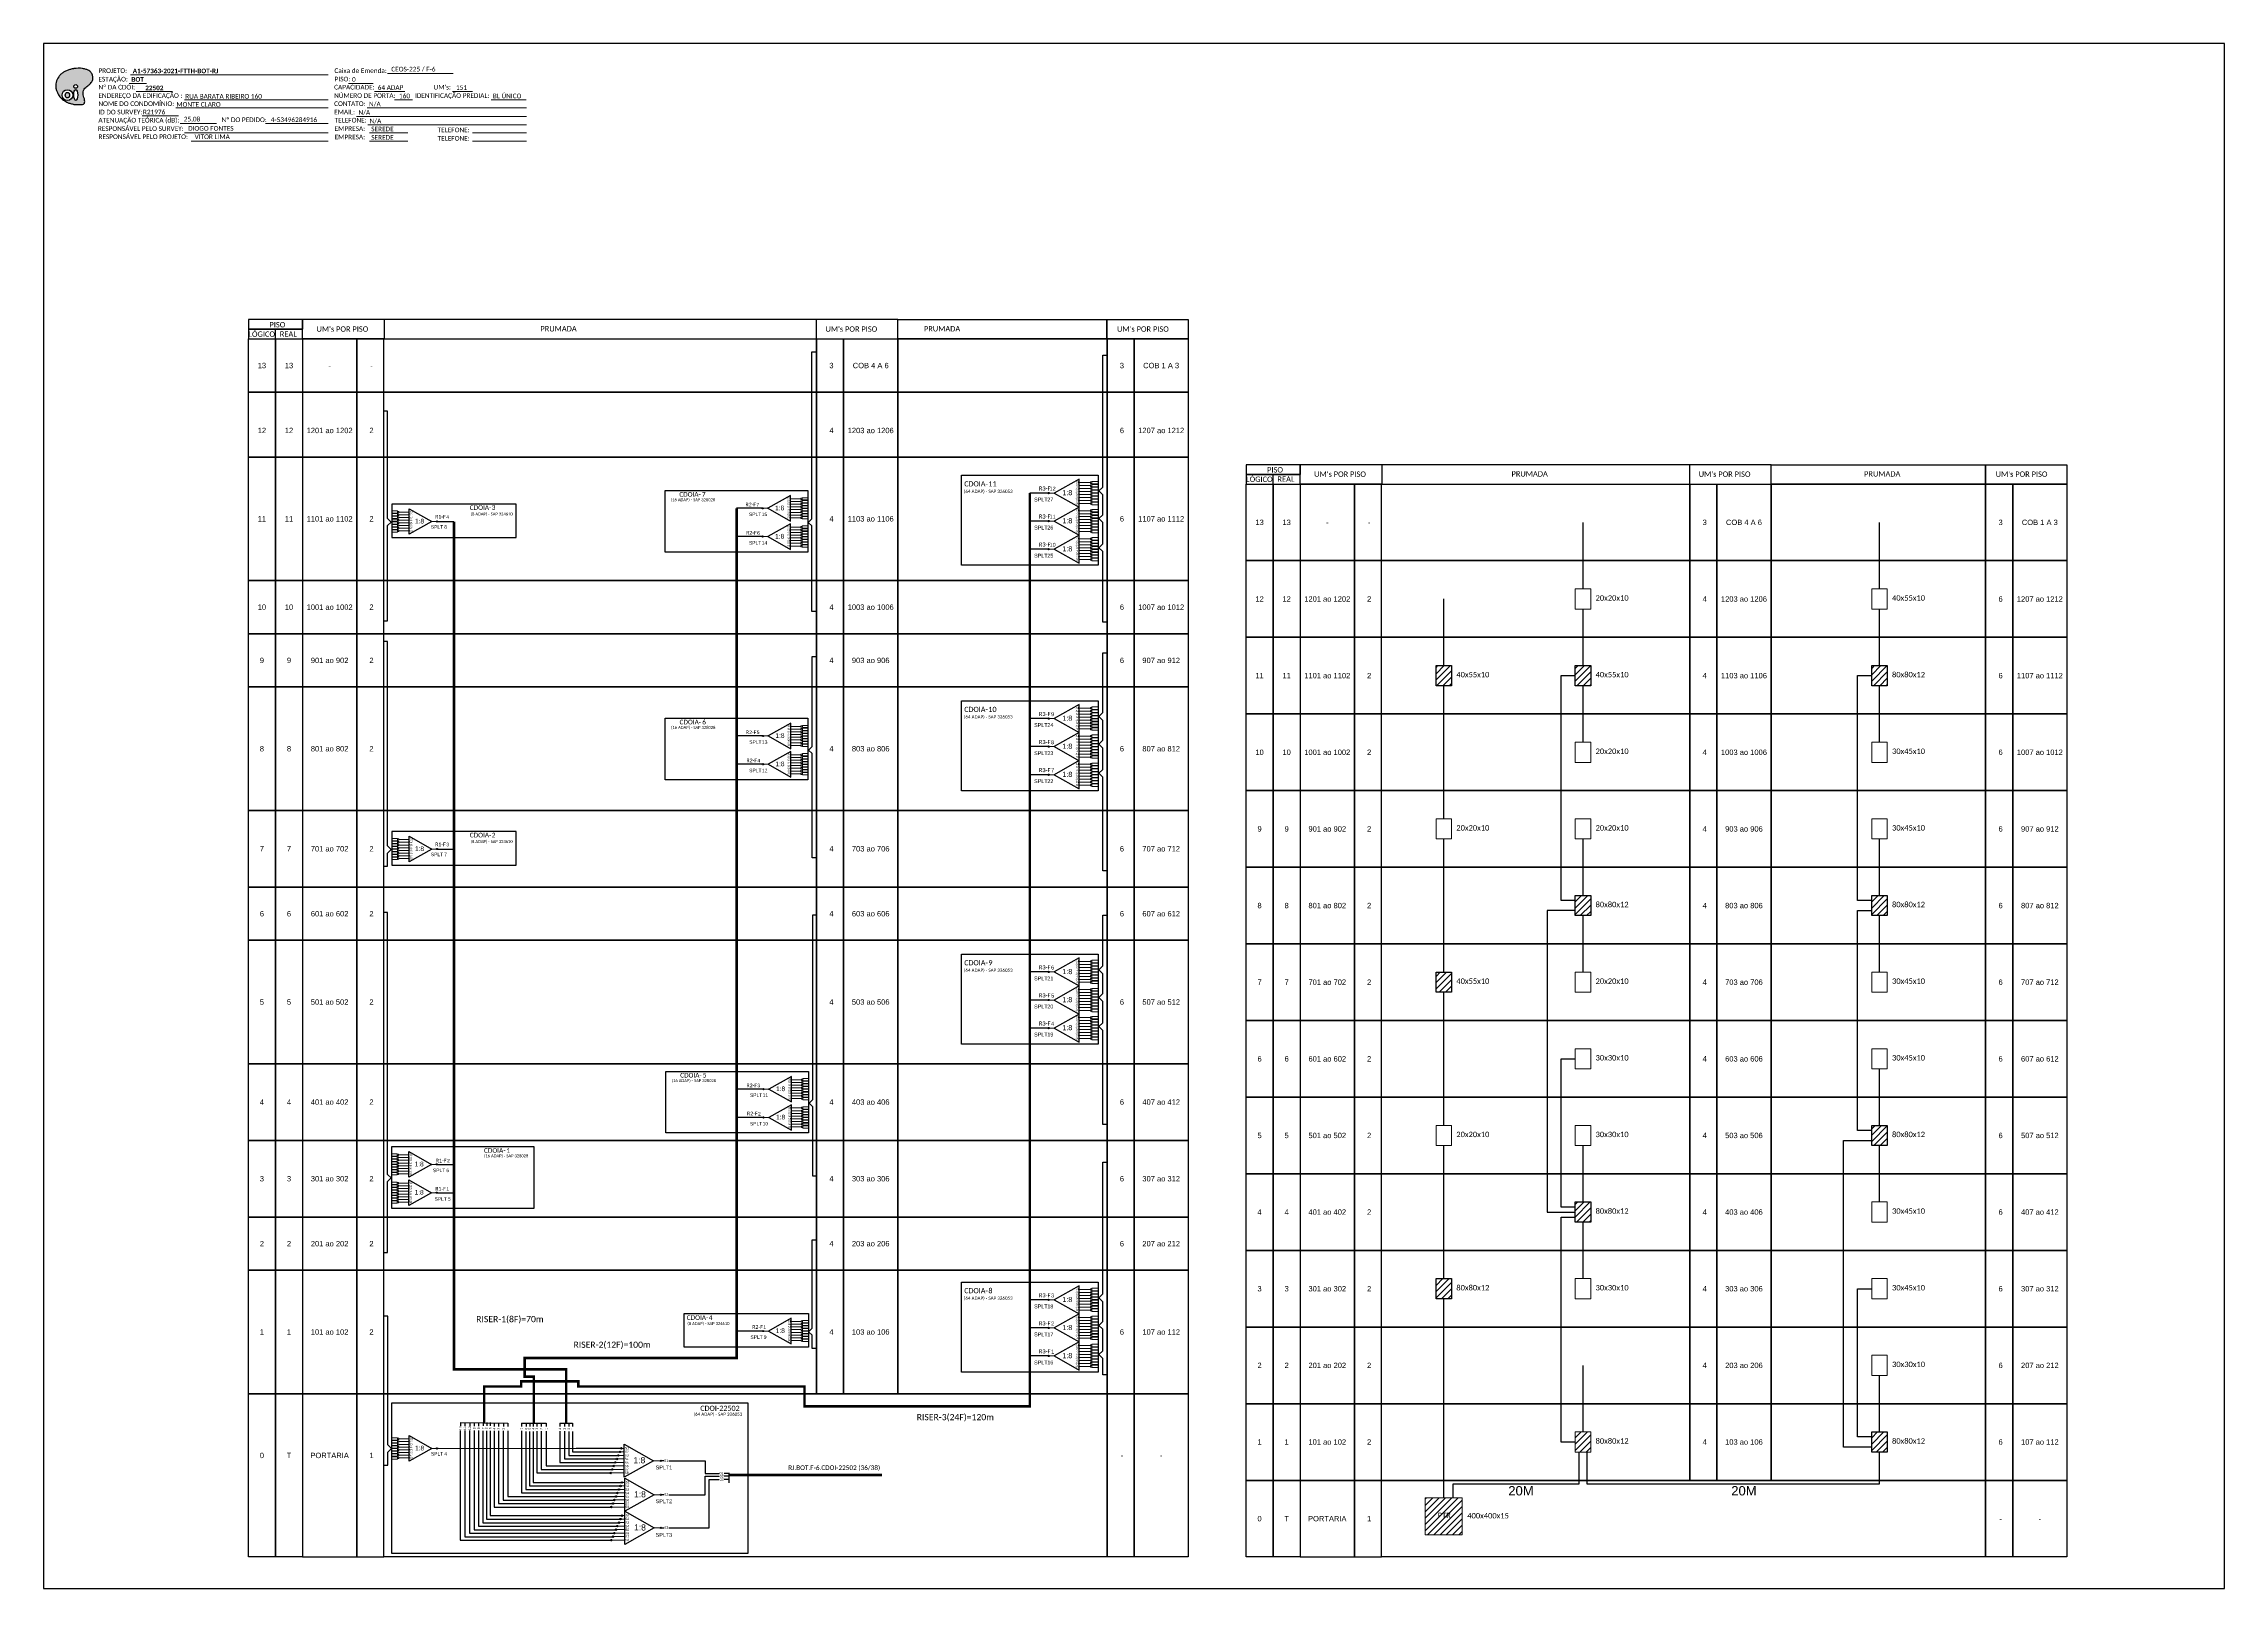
# Model space of a CAD drawing. Extents: x -1126 to 749, y 705 to 1299.
# Drawn here: x -1126 to -288, y 705 to 1299 of the extents above; entities that cross this region are included whole.
import ezdxf
from ezdxf.enums import TextEntityAlignment as Align

# ---------------------------------------------------------------- set-up
doc = ezdxf.new("R2010")
doc.units = 0
doc.styles.add('ARIAL', font='arial.ttf')
doc.styles.add('WMF-Calibri0', font='calibri.ttf')
doc.styles.add('WMF-Calibri1', font='calibrib.ttf')
pattern_1 = [(45, (-1659.3852, -9.3456), (-1.2123346, 1.2123346), [])]
pattern_2 = [(45, (-1721.8203, -9.3456), (-1.2123346, 1.2123346), [])]
pattern_3 = [(45, (-1779.979, -9.3456), (-1.2123346, 1.2123346), [])]

# ---------------------------------------------------------------- blocks, each defined once
blk = doc.blocks.new('SPLT_1-8_SC-APC')
at = {"color": 1, "lineweight": 0}
blk.add_lwpolyline([(-17.04, -7.55), (-19.26, -7.55)], dxfattribs=at)
at = {"color": 1}
blk.add_lwpolyline([(-7.37, -2.1), (-17.04, -7.55), (-7.37, -13), (-7.37, -2.1)], dxfattribs=at)
at = {"color": 3, "lineweight": 0}
for points in [[(-2.99, -3.51), (-7.37, -3.51)], [(-7.37, -4.66), (-2.99, -4.66)], [(-7.37, -5.82), (-2.99, -5.82)], [(-7.37, -6.97), (-2.99, -6.97)], [(-7.37, -8.12), (-2.99, -8.12)], [(-2.41, -3.02), (-2.41, -4)], [(-2.41, -3.02), (0, -3.02)], [(-2.41, -4), (0, -4)], [(-2.41, -4.17), (-2.41, -5.16)], [(-2.41, -4.17), (0, -4.17)], [(-2.41, -5.16), (0, -5.16)], [(-2.41, -5.32), (-2.41, -6.31)], [(-2.41, -5.32), (0, -5.32)], [(-2.41, -6.31), (0, -6.31)], [(-2.41, -6.48), (-2.41, -7.46)], [(-2.41, -6.48), (0, -6.48)], [(-2.41, -7.46), (0, -7.46)], [(-2.41, -7.63), (-2.41, -8.62)], [(-2.41, -7.63), (0, -7.63)], [(-7.37, -9.28), (-2.99, -9.28)], [(-7.37, -10.43), (-2.99, -10.43)], [(-7.37, -11.58), (-2.99, -11.58)], [(-2.41, -8.62), (0, -8.62)], [(-2.41, -8.78), (-2.41, -9.77)], [(-2.41, -8.78), (0, -8.78)], [(-2.41, -9.77), (0, -9.77)], [(-2.41, -9.94), (-2.41, -10.92)], [(-2.41, -9.94), (0, -9.94)], [(-2.41, -10.92), (0, -10.92)], [(-2.41, -11.09), (-2.41, -12.08)], [(-2.41, -11.09), (0, -11.09)], [(-2.41, -12.08), (0, -12.08)]]:
    blk.add_lwpolyline(points, dxfattribs=at)
for points in [[(-2.99, -3.22), (-2.41, -3.22), (-2.41, -3.8), (-2.99, -3.8)], [(-2.99, -4.38), (-2.41, -4.38), (-2.41, -4.95), (-2.99, -4.95)], [(-2.99, -5.53), (-2.41, -5.53), (-2.41, -6.1), (-2.99, -6.1)], [(-2.99, -6.68), (-2.41, -6.68), (-2.41, -7.26), (-2.99, -7.26)], [(-2.99, -7.84), (-2.41, -7.84), (-2.41, -8.41), (-2.99, -8.41)], [(-2.99, -8.99), (-2.41, -8.99), (-2.41, -9.56), (-2.99, -9.56)], [(-2.99, -10.14), (-2.41, -10.14), (-2.41, -10.72), (-2.99, -10.72)], [(-2.99, -11.3), (-2.41, -11.3), (-2.41, -11.87), (-2.99, -11.87)]]:
    blk.add_lwpolyline(points, close=True, dxfattribs=at)
at = {"color": 1, "style": 'ARIAL'}
for s, height, p in [('1:8', 2, (-13.91, -8.4)), ('S1', 0.75, (-8.74, -3.78)), ('S2', 0.75, (-8.74, -4.97)), ('S3', 0.75, (-8.74, -6.18)), ('S4', 0.75, (-8.74, -7.36)), ('S5', 0.75, (-8.74, -8.57)), ('S6', 0.75, (-8.74, -9.69)), ('S7', 0.75, (-8.74, -10.78)), ('S8', 0.75, (-8.74, -11.9))]:
    blk.add_text(s, height=height, dxfattribs=at).set_placement(p)
blk = doc.blocks.new('OI')
h = blk.add_hatch(color=40)
edge = h.paths.add_edge_path()
edge.add_spline(control_points=[(4.35, -0.67), (3.92, -0.99), (3.26, -1.5), (2.81, -2.59), (2.9, -3.5), (3.06, -4.27), (3.31, -4.85), (3.37, -5.39), (3.4, -5.88), (3.2, -6.4), (2.54, -6.61), (1.65, -6.63), (0.55, -6.67), (-0.56, -6.42), (-1.61, -6.14), (-2.77, -5.61), (-3.92, -4.77), (-4.89, -3.7), (-5.34, -2.65), (-5.6, -1.94), (-5.85, -0.96), (-5.71, 0.47), (-5.1, 2.02), (-4.14, 3.02), (-3.3, 3.61), (-2.37, 4.16), (-1.36, 4.44), (-0.56, 4.7), (0.79, 4.85), (2.24, 4.97), (3.79, 4.57), (4.67, 4.21), (5.44, 3.65), (5.76, 2.99), (6.03, 2.21), (6.01, 1.46), (5.72, 0.64), (5.31, 0.08), (4.88, -0.38), (4.51, -0.55), (4.35, -0.67)], knot_values=[0, 0, 0, 0, 1.60434, 2.417191, 3.427595, 4.282808, 4.776746, 5.304182, 5.888771, 6.258406, 6.858137, 7.79129, 8.986195, 10.124242, 11.187857, 12.242908, 13.953784, 15.414161, 16.515391, 17.349188, 17.675853, 19.552021, 21.515531, 22.568638, 23.63245, 24.621084, 25.782718, 26.745347, 27.142653, 29.870543, 31.004649, 31.921532, 32.709589, 33.801391, 34.042471, 35.192333, 35.971461, 36.628871, 37.254359, 37.836911, 37.836911, 37.836911, 37.836911], degree=3, periodic=0)
h.paths.add_polyline_path([(1.13, -0.87, -1), (-0.04, -0.87, -1)], flags=16)
edge = h.paths.add_edge_path(flags=16)
edge.add_ellipse((0.56, -3.59), major_axis=(-0.02, 1.71), ratio=0.361305, start_angle=0, end_angle=360)
h.paths.add_polyline_path([(-0.36, -3.62, -1), (-3.8, -3.62, -1)], flags=16)
edge = h.paths.add_edge_path(flags=0)
edge.add_ellipse((-2.08, -3.62), major_axis=(0, 0.885), ratio=0.758294, start_angle=0, end_angle=360)
at = {"color": 40}
for centre, radius in [((-2.08, -3.62), 1.72), ((0.54, -0.87), 0.587)]:
    blk.add_circle(centre, radius, dxfattribs=at)
blk.add_ellipse((-2.08, -3.62), major_axis=(0, 0.885), ratio=0.758294, start_param=-3.141592653589792, end_param=3.141592653589792, dxfattribs=at)
blk.add_ellipse((0.56, -3.59), major_axis=(-0.02, 1.71), ratio=0.361305, dxfattribs=at)
at = {"color": 40, "start_tangent": (-0.800898, -0.598801), "end_tangent": (-0.800898, -0.598801)}
blk.add_spline([(4.35, -0.67), (3.2, -1.78), (2.9, -2.54), (2.92, -3.55), (3.12, -4.38), (3.28, -4.85), (3.37, -5.37), (3.35, -5.95), (3.2, -6.29), (2.66, -6.55), (1.73, -6.63), (0.54, -6.62), (-0.58, -6.41), (-1.6, -6.11), (-2.56, -5.67), (-3.95, -4.67), (-4.89, -3.56), (-5.37, -2.56), (-5.64, -1.78), (-5.72, -1.46), (-5.63, 0.42), (-4.84, 2.22), (-4.13, 2.99), (-3.27, 3.62), (-2.4, 4.09), (-1.3, 4.47), (-0.37, 4.72), (0.02, 4.77), (2.75, 4.8), (3.85, 4.53), (4.69, 4.16), (5.31, 3.68), (5.85, 2.73), (5.93, 2.5), (5.94, 1.35), (5.67, 0.62), (5.29, 0.08), (4.84, -0.36), (4.35, -0.67)], degree=3, dxfattribs=at)
blk = doc.blocks.new('CARIMBO')
at = {"color": 7, "lineweight": 0}
for points in [[(134.48, -16.3), (159.61, -16.3)], [(35.15, -20.06), (41.7, -20.06)], [(35.66, -16.79), (111.64, -16.79)], [(37.81, -23.14), (51.75, -23.14)], [(119.43, -20.02), (128.92, -20.02)], [(129.48, -23.14), (141.1, -23.14)], [(159.42, -23.14), (167.09, -23.14)], [(40.13, -32.55), (54.07, -32.55)], [(52.97, -29.48), (111.64, -29.48)], [(56.38, -26.37), (111.64, -26.37)], [(122.56, -32.72), (187.83, -32.72)], [(126.6, -29.48), (187.83, -29.48)], [(137.07, -26.37), (144.01, -26.37)], [(174.24, -26.37), (187.8, -26.37)], [(54.67, -35.52), (68.61, -35.52)], [(56.38, -39.07), (111.64, -39.07)], [(126.84, -35.96), (187.83, -35.96)], [(127.45, -39.07), (142.25, -39.07)], [(167.06, -39.07), (187.83, -39.07)], [(58.87, -42.31), (111.64, -42.31)], [(127.45, -42.31), (142.25, -42.31)], [(167.06, -42.31), (187.83, -42.31)]]:
    blk.add_lwpolyline(points, dxfattribs=at)
at = {"color": 7, "xscale": 1.213923925163967, "yscale": 1.213923925163967, "zscale": 1.213923925163967, "rotation": 0.1532896023949059}
blk.add_blockref('OI', (13.86, -20.16), dxfattribs=at)
at = {"color": 7, "lineweight": 0, "style": 'WMF-Calibri0'}
for s, height, p in [('PROJETO:', 1.793, (23.26, -16.04)), ('Caixa de Emenda:', 1.7927, (114.02, -16.04)), ('ESTAÇÃO:', 1.793, (23.26, -19.32)), ('ENDEREÇO DA EDIFICAÇÃO :', 1.7927, (23.26, -25.63)), ('Nº DA CDOI:', 1.7927, (23.26, -22.39)), ('CAPACIDADE:', 1.7927, (113.91, -22.39)), ('NÚMERO DE PORTA:', 1.7927, (113.91, -25.63)), ('PISO:', 1.793, (114.09, -19.28)), ('IDENTIFICAÇÃO PREDIAL:', 1.7927, (144.99, -25.63)), ("UM's:", 1.793, (152.15, -22.39)), ('ATENUAÇÃO TEÓRICA (dB):', 1.7927, (23.26, -35.09)), ('NOME DO CONDOMÍNIO:', 1.7927, (23.26, -28.74)), ('ID DO SURVEY:', 1.7927, (23.26, -31.97)), ('CONTATO:', 1.793, (113.91, -28.74)), ('EMAIL:', 1.793, (113.91, -31.97)), ('TELEFONE:', 1.793, (114.09, -35.09)), ('RESPONSÁVEL PELO SURVEY:', 1.7927, (23.02, -38.32)), ('RESPONSÁVEL PELO PROJETO:', 1.7927, (23.26, -41.44)), ('EMPRESA:', 1.793, (114.09, -38.32)), ('EMPRESA:', 1.793, (114.09, -41.56)), ('TELEFONE:', 1.793, (153.7, -38.83)), ('TELEFONE:', 1.793, (153.7, -42.06))]:
    blk.add_text(s, height=height, dxfattribs=at).set_placement(p)
at = {"color": 7, "lineweight": 0, "flags": 8}
for tag, p, style in [('PROJ', (36.46, -16.13), 'WMF-Calibri1'), ('CEOS-XX', (135.87, -15.46), 'WMF-Calibri0'), ('EST', (35.94, -19.41), 'WMF-Calibri1'), ('LOGRADOURO', (56.65, -25.91), 'WMF-Calibri0'), ('PISO_PTR', (120.78, -19.42), 'WMF-Calibri0'), ('CAPAC.', (130.66, -22.52), 'WMF-Calibri0'), ('N°', (138.85, -25.77), 'WMF-Calibri0'), ("UC'S", (160.78, -22.54), 'WMF-Calibri0'), ('N°PREDIO', (174.94, -25.77), 'WMF-Calibri0'), ('_ID_', (40.39, -31.94), 'WMF-Calibri0'), ('NOME_DO_COND.', (53.23, -29.02), 'WMF-Calibri0'), ('O_POTEN', (56.06, -34.68), 'WMF-Calibri0'), ('EMAIL', (123.26, -32.12), 'WMF-Calibri0'), ('NOME_DO_CONTATO', (127.3, -28.89), 'WMF-Calibri0'), ('RES_SURVEY', (57.78, -38.23), 'WMF-Calibri0'), ('RES_PROJ', (60.27, -41.47), 'WMF-Calibri0'), ('TELEFONE', (127.55, -35.36), 'WMF-Calibri0'), ('EMP_RESP_SURVEY', (128.16, -38.47), 'WMF-Calibri0'), ('EMP_RESP_PROJ', (128.16, -41.71), 'WMF-Calibri0'), ('CONT_RESP_SURVEY', (167.76, -38.47), 'WMF-Calibri0'), ('CONT_RESP_PROJ', (167.76, -41.71), 'WMF-Calibri0')]:
    blk.add_attdef(tag, p, '', height=1.79, dxfattribs=dict(at, style=style))
at = {"color": 7, "lineweight": 0, "style": 'WMF-Calibri1', "flags": 8}
blk.add_attdef("N° CDO'S", text='', height=1.79, dxfattribs=at).set_placement((44.78, -22.68), align=Align.CENTER)

msp = doc.modelspace()

# ---------------------------------------------------------------- hatches: boundary and pattern name
h = msp.add_hatch(color=3)
h.dxf.hatch_style = 1
edge = h.paths.add_edge_path()
edge.add_arc((-739.87, 1126.21), 0.254, 0, 360)
h = msp.add_hatch(color=3)
h.dxf.hatch_style = 1
edge = h.paths.add_edge_path()
edge.add_arc((-975.02, 1115.26), 0.231, 0, 360)
h = msp.add_hatch(color=3)
h.dxf.hatch_style = 1
edge = h.paths.add_edge_path()
edge.add_arc((-849.81, 1120.35), 0.231, 0, 360)
h = msp.add_hatch(color=3)
h.dxf.hatch_style = 1
edge = h.paths.add_edge_path()
edge.add_arc((-739.87, 1115.42), 0.254, 0, 360)
h = msp.add_hatch(color=3)
h.dxf.hatch_style = 1
edge = h.paths.add_edge_path()
edge.add_arc((-849.81, 1109.47), 0.231, 0, 360)
h = msp.add_hatch(color=3)
h.dxf.hatch_style = 1
edge = h.paths.add_edge_path()
edge.add_arc((-739.87, 1104.63), 0.254, 0, 360)
h = msp.add_hatch()
h.set_pattern_fill('ANSI31', color=1, scale=0.54)
h.set_pattern_definition(pattern_1)
h.paths.add_polyline_path([(-587.89, 1059.88), (-590.87, 1059.88), (-590.87, 1052.12), (-584.91, 1052.12), (-584.91, 1059.88)])
h = msp.add_hatch()
h.set_pattern_fill('ANSI31', color=1, scale=0.54)
h.set_pattern_definition(pattern_2)
h.paths.add_polyline_path([(-534.35, 1059.88), (-537.33, 1059.88), (-537.33, 1052.12), (-531.37, 1052.12), (-531.37, 1059.88)])
h = msp.add_hatch()
h.set_pattern_fill('ANSI31', color=1, scale=0.54)
h.set_pattern_definition(pattern_3)
h.paths.add_polyline_path([(-420.36, 1059.88), (-423.34, 1059.88), (-423.34, 1052.12), (-417.38, 1052.12), (-417.38, 1059.88)])
h = msp.add_hatch(color=3)
h.dxf.hatch_style = 1
edge = h.paths.add_edge_path()
edge.add_arc((-849.7, 1032.8), 0.231, 0, 360)
h = msp.add_hatch(color=3)
h.dxf.hatch_style = 1
edge = h.paths.add_edge_path()
edge.add_arc((-739.87, 1039.48), 0.254, 0, 360)
h = msp.add_hatch(color=3)
h.dxf.hatch_style = 1
edge = h.paths.add_edge_path()
edge.add_arc((-739.87, 1028.7), 0.254, 0, 360)
h = msp.add_hatch(color=3)
h.dxf.hatch_style = 1
edge = h.paths.add_edge_path()
edge.add_arc((-849.7, 1021.92), 0.231, 0, 360)
h = msp.add_hatch(color=3)
h.dxf.hatch_style = 1
edge = h.paths.add_edge_path()
edge.add_arc((-739.87, 1017.91), 0.254, 0, 360)
h = msp.add_hatch(color=3)
h.dxf.hatch_style = 1
edge = h.paths.add_edge_path()
edge.add_arc((-975.02, 989.32), 0.231, 0, 360)
h = msp.add_hatch()
h.set_pattern_fill('ANSI31', color=1, scale=0.54)
h.set_pattern_definition(pattern_2)
h.paths.add_polyline_path([(-534.35, 971.47), (-537.33, 971.47), (-537.33, 963.71), (-531.37, 963.71), (-531.37, 971.47)])
h = msp.add_hatch()
h.set_pattern_fill('ANSI31', color=1, scale=0.54)
h.set_pattern_definition(pattern_3)
h.paths.add_polyline_path([(-420.36, 971.47), (-423.34, 971.47), (-423.34, 963.71), (-417.38, 963.71), (-417.38, 971.47)])
h = msp.add_hatch(color=3)
h.dxf.hatch_style = 1
edge = h.paths.add_edge_path()
edge.add_arc((-739.87, 942.06), 0.254, 0, 360)
h = msp.add_hatch()
h.set_pattern_fill('ANSI31', color=1, scale=0.54)
h.set_pattern_definition(pattern_1)
h.paths.add_polyline_path([(-587.89, 942), (-590.87, 942), (-590.87, 934.25), (-584.91, 934.25), (-584.91, 942)])
h = msp.add_hatch(color=3)
h.dxf.hatch_style = 1
edge = h.paths.add_edge_path()
edge.add_arc((-739.87, 931.27), 0.254, 0, 360)
h = msp.add_hatch(color=3)
h.dxf.hatch_style = 1
edge = h.paths.add_edge_path()
edge.add_arc((-739.87, 920.49), 0.254, 0, 360)
h = msp.add_hatch(color=3)
h.dxf.hatch_style = 1
edge = h.paths.add_edge_path()
edge.add_arc((-849.46, 897), 0.231, 0, 360)
h = msp.add_hatch(color=3)
h.dxf.hatch_style = 1
edge = h.paths.add_edge_path()
edge.add_arc((-849.46, 886.12), 0.231, 0, 360)
h = msp.add_hatch()
h.set_pattern_fill('ANSI31', color=1, scale=0.54)
h.set_pattern_definition(pattern_3)
h.paths.add_polyline_path([(-420.36, 883.06), (-423.34, 883.06), (-423.34, 875.31), (-417.38, 875.31), (-417.38, 883.06)])
h = msp.add_hatch(color=3)
h.dxf.hatch_style = 1
edge = h.paths.add_edge_path()
edge.add_arc((-975.16, 868.07), 0.231, 0, 360)
h = msp.add_hatch(color=3)
h.dxf.hatch_style = 1
edge = h.paths.add_edge_path()
edge.add_arc((-975.16, 857.18), 0.231, 0, 360)
h = msp.add_hatch()
h.set_pattern_fill('ANSI31', color=1, scale=0.54)
h.set_pattern_definition(pattern_2)
h.paths.add_polyline_path([(-534.35, 853.6), (-537.33, 853.6), (-537.33, 845.84), (-531.37, 845.84), (-531.37, 853.6)])
h = msp.add_hatch()
h.set_pattern_fill('ANSI31', color=1, scale=0.54)
h.set_pattern_definition(pattern_1)
h.paths.add_polyline_path([(-587.89, 824.13), (-590.87, 824.13), (-590.87, 816.37), (-584.91, 816.37), (-584.91, 824.13)])
h = msp.add_hatch(color=3)
h.dxf.hatch_style = 1
edge = h.paths.add_edge_path()
edge.add_arc((-739.87, 815.97), 0.254, 0, 360)
h = msp.add_hatch(color=3)
h.dxf.hatch_style = 1
edge = h.paths.add_edge_path()
edge.add_arc((-739.87, 805.18), 0.254, 0, 360)
h = msp.add_hatch(color=3)
h.dxf.hatch_style = 1
edge = h.paths.add_edge_path()
edge.add_arc((-849.58, 803.99), 0.231, 0, 360)
h = msp.add_hatch(color=3)
h.dxf.hatch_style = 1
edge = h.paths.add_edge_path()
edge.add_arc((-739.87, 794.39), 0.254, 0, 360)
h = msp.add_hatch()
h.set_pattern_fill('ANSI31', color=1, scale=0.54)
h.set_pattern_definition([(45, (-1893.9745, -9.3456), (-1.2123346, 1.2123346), [])])
h.paths.add_polyline_path([(-534.35, 765.19), (-537.33, 765.19), (-537.33, 757.43), (-531.37, 757.43), (-531.37, 765.19)])
h = msp.add_hatch()
h.set_pattern_fill('ANSI31', color=1, scale=0.54)
h.set_pattern_definition(pattern_3)
h.paths.add_polyline_path([(-420.36, 765.19), (-423.34, 765.19), (-423.34, 757.43), (-417.38, 757.43), (-417.38, 765.19)])
h = msp.add_hatch(color=3)
h.dxf.hatch_style = 1
edge = h.paths.add_edge_path()
edge.add_arc((-974.99, 758.85), 0.231, 0, 360)
h = msp.add_hatch(color=3)
h.dxf.hatch_style = 1
h.paths.add_polyline_path([(-906.15, 754.8, -1), (-905.58, 754.8, -1)])
h = msp.add_hatch(color=3)
h.dxf.hatch_style = 1
h.paths.add_polyline_path([(-905.57, 756.15, -1), (-905, 756.15, -1)])
h = msp.add_hatch(color=3)
h.dxf.hatch_style = 1
h.paths.add_polyline_path([(-904.98, 757.5, -1), (-904.41, 757.5, -1)])
h = msp.add_hatch(color=3)
h.dxf.hatch_style = 1
h.paths.add_polyline_path([(-904.4, 758.85, -1), (-903.83, 758.85, -1)])
h = msp.add_hatch(color=3)
h.dxf.hatch_style = 1
h.paths.add_polyline_path([(-908.49, 749.41, -1), (-907.92, 749.41, -1)])
h = msp.add_hatch(color=3)
h.dxf.hatch_style = 1
h.paths.add_polyline_path([(-907.91, 750.76, -1), (-907.34, 750.76, -1)])
h = msp.add_hatch(color=3)
h.dxf.hatch_style = 1
h.paths.add_polyline_path([(-907.32, 752.1, -1), (-906.75, 752.1, -1)])
h = msp.add_hatch(color=3)
h.dxf.hatch_style = 1
h.paths.add_polyline_path([(-906.74, 753.45, -1), (-906.17, 753.45, -1)])
h = msp.add_hatch(color=3)
h.dxf.hatch_style = 1
edge = h.paths.add_edge_path()
edge.add_arc((-888.95, 754.01), 0.254, -180, 180, ccw=False)
h = msp.add_hatch(color=3)
h.dxf.hatch_style = 1
h.paths.add_polyline_path([(-907.68, 737.66, -1), (-907.11, 737.66, -1)])
h = msp.add_hatch(color=3)
h.dxf.hatch_style = 1
h.paths.add_polyline_path([(-907.09, 739.01, -1), (-906.53, 739.01, -1)])
h = msp.add_hatch(color=3)
h.dxf.hatch_style = 1
h.paths.add_polyline_path([(-906.51, 740.36, -1), (-905.94, 740.36, -1)])
h = msp.add_hatch(color=3)
h.dxf.hatch_style = 1
h.paths.add_polyline_path([(-905.92, 741.71, -1), (-905.36, 741.71, -1)])
h = msp.add_hatch(color=3)
h.dxf.hatch_style = 1
h.paths.add_polyline_path([(-905.34, 743.05, -1), (-904.77, 743.05, -1)])
h = msp.add_hatch(color=3)
h.dxf.hatch_style = 1
h.paths.add_polyline_path([(-904.75, 744.4, -1), (-904.19, 744.4, -1)])
h = msp.add_hatch(color=3)
h.dxf.hatch_style = 1
h.paths.add_polyline_path([(-904.17, 745.75, -1), (-903.6, 745.75, -1)])
h = msp.add_hatch(color=3)
h.dxf.hatch_style = 1
edge = h.paths.add_edge_path()
edge.add_arc((-888.95, 741.03), 0.254, -180, 180, ccw=False)
h = msp.add_hatch()
h.set_pattern_fill('ANSI31', color=1, scale=0.54)
h.set_pattern_definition([(45, (-1293.9512, 3143.9366), (-1.2123346, 1.2123346), [])])
h.paths.add_polyline_path([(-580.78, 725.58), (-580.78, 739.81), (-595.01, 739.81), (-595.01, 725.58)])
h.paths.add_polyline_path([(-590.75, 731.55), (-584.62, 731.55), (-584.62, 734.68), (-590.75, 734.68)], flags=24)
h = msp.add_hatch(color=3)
h.dxf.hatch_style = 1
h.paths.add_polyline_path([(-908.26, 736.31, -1), (-907.7, 736.31, -1)])
h = msp.add_hatch(color=3)
h.dxf.hatch_style = 1
h.paths.add_polyline_path([(-905.34, 730.3, -1), (-904.77, 730.3, -1)])
h = msp.add_hatch(color=3)
h.dxf.hatch_style = 1
h.paths.add_polyline_path([(-904.75, 731.65, -1), (-904.19, 731.65, -1)])
h = msp.add_hatch(color=3)
h.dxf.hatch_style = 1
h.paths.add_polyline_path([(-904.17, 733, -1), (-903.6, 733, -1)])
h = msp.add_hatch(color=3)
h.dxf.hatch_style = 1
h.paths.add_polyline_path([(-908.26, 723.56, -1), (-907.7, 723.56, -1)])
h = msp.add_hatch(color=3)
h.dxf.hatch_style = 1
h.paths.add_polyline_path([(-907.68, 724.91, -1), (-907.11, 724.91, -1)])
h = msp.add_hatch(color=3)
h.dxf.hatch_style = 1
h.paths.add_polyline_path([(-907.09, 726.26, -1), (-906.53, 726.26, -1)])
h = msp.add_hatch(color=3)
h.dxf.hatch_style = 1
h.paths.add_polyline_path([(-906.51, 727.61, -1), (-905.94, 727.61, -1)])
h = msp.add_hatch(color=3)
h.dxf.hatch_style = 1
h.paths.add_polyline_path([(-905.92, 728.96, -1), (-905.36, 728.96, -1)])
h = msp.add_hatch(color=3)
h.dxf.hatch_style = 1
edge = h.paths.add_edge_path()
edge.add_arc((-888.95, 728.28), 0.254, -180, 180, ccw=False)

# ---------------------------------------------------------------- linework, layer by layer
at = {"color": 2}
for p, q in [((-871.87, 741.03), (-871.87, 748.15)), ((-871.87, 748.15), (-866.51, 748.15)), ((-885.89, 741.03), (-871.87, 741.03))]:
    msp.add_line(p, q, dxfattribs=at)
at = {"color": 3}
msp.add_line((-862.75, 749.14), (-864.6, 749.14), dxfattribs=at)
for points in [[(-1126.29, 705.02), (-287.73, 705.02), (-287.73, 1299.02), (-1126.29, 1299.02), (-1126.29, 705.02)], [(-1026.72, 1185.48), (-797.84, 1185.48), (-797.84, 1192.88), (-1026.72, 1192.88), (-1026.72, 1192.88), (-1026.72, 1189.18)], [(-995.17, 1185.48), (-995.17, 1192.88)], [(-829.1, 1185.48), (-829.1, 1192.88)], [(-1037.14, 1185.48), (-1037.14, 1189.18)], [(-653.52, 1129.68), (-653.52, 1133.38)], [(-643.1, 1129.68), (-462.05, 1129.68), (-462.05, 1137.08), (-643.1, 1137.08), (-643.1, 1137.08), (-643.1, 1133.38)], [(-611.55, 1129.68), (-611.55, 1137.08)], [(-493.31, 1129.68), (-493.31, 1137.08)], [(-829.08, 717.1), (-995.48, 717.1), (-995.48, 779.87), (-829.08, 779.87)], [(-829.08, 779.87), (-818.67, 779.87)], [(-818.67, 779.87), (-797.84, 779.87)], [(-797.84, 779.87), (-717.39, 779.87), (-717.39, 717.1), (-797.84, 717.1)], [(-493.3, 717.1), (-611.86, 717.1), (-611.86, 746.57), (-493.3, 746.57)], [(-493.3, 746.57), (-482.88, 746.57)], [(-482.88, 746.57), (-462.05, 746.57)], [(-462.05, 746.57), (-379.52, 746.57), (-379.52, 717.1), (-462.05, 717.1)], [(-818.67, 717.1), (-829.08, 717.1)], [(-797.84, 717.1), (-818.67, 717.1)], [(-482.88, 717.1), (-493.3, 717.1)], [(-462.05, 717.1), (-482.88, 717.1)]]:
    msp.add_lwpolyline(points)
at = {"color": 7, "lineweight": 0}
for points in [[(-1040.98, 1268.26), (-1016.83, 1268.26)], [(-903.09, 754.8), (-905.87, 754.8)], [(-903.09, 756.15), (-905.28, 756.15)], [(-903.09, 757.5), (-904.7, 757.5)], [(-904.11, 758.85), (-903.09, 758.85)], [(-903.09, 749.41), (-908.21, 749.41)], [(-903.09, 750.76), (-907.62, 750.76)], [(-903.09, 752.1), (-907.04, 752.1)], [(-903.09, 753.45), (-906.45, 753.45)], [(-902.86, 739.01), (-906.81, 739.01)], [(-902.86, 740.36), (-906.23, 740.36)], [(-902.86, 741.71), (-905.64, 741.71)], [(-902.86, 743.05), (-905.06, 743.05)], [(-902.86, 744.4), (-904.47, 744.4)], [(-903.89, 745.75), (-902.86, 745.75)], [(-902.86, 736.31), (-907.98, 736.31)], [(-902.86, 737.66), (-907.4, 737.66)], [(-902.86, 730.3), (-905.06, 730.3)], [(-902.86, 731.65), (-904.47, 731.65)], [(-903.89, 733), (-902.86, 733)], [(-902.86, 723.56), (-907.98, 723.56)], [(-902.86, 724.91), (-907.4, 724.91)], [(-902.86, 726.26), (-906.81, 726.26)], [(-902.86, 727.61), (-906.23, 727.61)], [(-902.86, 728.96), (-905.64, 728.96)]]:
    msp.add_lwpolyline(points, dxfattribs=at)
for points in [[(-1047.55, 1189.18), (-1026.72, 1189.18), (-1026.72, 1192.88), (-1047.55, 1192.88)], [(-797.84, 1192.88), (-717.4, 1192.88), (-717.4, 1185.48), (-797.84, 1185.48)], [(-717.4, 1192.88), (-686.14, 1192.88), (-686.14, 1185.48), (-717.4, 1185.48)], [(-1047.55, 1185.48), (-1026.72, 1185.48), (-1026.72, 1189.18), (-1047.55, 1189.18)], [(-1047.55, 1185.48), (-1037.14, 1185.48), (-1037.14, 1165.01), (-1047.55, 1165.01)], [(-1037.14, 1185.48), (-1026.72, 1185.48), (-1026.72, 1165.01), (-1037.14, 1165.01)], [(-1005.89, 1185.48), (-1026.72, 1185.48), (-1026.72, 1165.01), (-1005.89, 1165.01)], [(-995.48, 1185.48), (-1005.89, 1185.48), (-1005.89, 1165.01), (-995.48, 1165.01)], [(-995.48, 1185.48), (-829.08, 1185.48), (-829.08, 1165.01), (-995.48, 1165.01)], [(-829.08, 1185.48), (-818.67, 1185.48), (-818.67, 1165.01), (-829.08, 1165.01)], [(-818.67, 1185.48), (-797.84, 1185.48), (-797.84, 1165.01), (-818.67, 1165.01)], [(-797.84, 1185.48), (-717.39, 1185.48), (-717.39, 1165.01), (-797.84, 1165.01)], [(-717.39, 1185.48), (-706.97, 1185.48), (-706.97, 1165.01), (-717.39, 1165.01)], [(-706.97, 1185.48), (-686.14, 1185.48), (-686.14, 1165.01), (-706.97, 1165.01)], [(-1047.55, 1165.01), (-1037.14, 1165.01), (-1037.14, 1140.04), (-1047.55, 1140.04)], [(-1037.14, 1165.01), (-1026.72, 1165.01), (-1026.72, 1140.04), (-1037.14, 1140.04)], [(-1005.89, 1165.01), (-1026.72, 1165.01), (-1026.72, 1140.04), (-1005.89, 1140.04)], [(-995.48, 1165.01), (-1005.89, 1165.01), (-1005.89, 1140.04), (-995.48, 1140.04)], [(-995.48, 1165.01), (-829.08, 1165.01), (-829.08, 1140.04), (-995.48, 1140.04)], [(-829.08, 1165.01), (-818.67, 1165.01), (-818.67, 1140.04), (-829.08, 1140.04)], [(-818.67, 1165.01), (-797.84, 1165.01), (-797.84, 1140.04), (-818.67, 1140.04)], [(-797.84, 1165.01), (-717.39, 1165.01), (-717.39, 1140.04), (-797.84, 1140.04)], [(-717.39, 1165.01), (-706.97, 1165.01), (-706.97, 1140.04), (-717.39, 1140.04)], [(-706.97, 1165.01), (-686.14, 1165.01), (-686.14, 1140.04), (-706.97, 1140.04)], [(-1047.55, 1140.04), (-1037.14, 1140.04), (-1037.14, 1092.57), (-1047.55, 1092.57)], [(-1037.14, 1140.04), (-1026.72, 1140.04), (-1026.72, 1092.57), (-1037.14, 1092.57)], [(-1005.89, 1140.04), (-1026.72, 1140.04), (-1026.72, 1092.57), (-1005.89, 1092.57)], [(-995.48, 1140.04), (-1005.89, 1140.04), (-1005.89, 1092.57), (-995.48, 1092.57)], [(-995.48, 1140.04), (-829.08, 1140.04), (-829.08, 1092.57), (-995.48, 1092.57)], [(-829.08, 1140.04), (-818.67, 1140.04), (-818.67, 1092.57), (-829.08, 1092.57)], [(-818.67, 1140.04), (-797.84, 1140.04), (-797.84, 1092.57), (-818.67, 1092.57)], [(-797.84, 1140.04), (-717.39, 1140.04), (-717.39, 1092.57), (-797.84, 1092.57)], [(-717.39, 1140.04), (-706.97, 1140.04), (-706.97, 1092.57), (-717.39, 1092.57)], [(-706.97, 1140.04), (-686.14, 1140.04), (-686.14, 1092.57), (-706.97, 1092.57)], [(-663.93, 1133.38), (-643.1, 1133.38), (-643.1, 1137.08), (-663.93, 1137.08)], [(-663.93, 1129.68), (-643.1, 1129.68), (-643.1, 1133.38), (-663.93, 1133.38)], [(-462.05, 1137.08), (-379.54, 1137.08), (-379.54, 1129.68), (-462.05, 1129.68)], [(-379.54, 1137.08), (-348.28, 1137.08), (-348.28, 1129.68), (-379.54, 1129.68)], [(-663.93, 1129.68), (-653.52, 1129.68), (-653.52, 1100.21), (-663.93, 1100.21)], [(-653.52, 1129.68), (-643.1, 1129.68), (-643.1, 1100.21), (-653.52, 1100.21)], [(-622.27, 1129.68), (-643.1, 1129.68), (-643.1, 1100.21), (-622.27, 1100.21)], [(-611.86, 1129.68), (-622.27, 1129.68), (-622.27, 1100.21), (-611.86, 1100.21)], [(-611.86, 1129.68), (-493.3, 1129.68), (-493.3, 1100.21), (-611.86, 1100.21)], [(-493.3, 1129.68), (-482.88, 1129.68), (-482.88, 1100.21), (-493.3, 1100.21)], [(-482.88, 1129.68), (-462.05, 1129.68), (-462.05, 1100.21), (-482.88, 1100.21)], [(-462.05, 1129.68), (-379.52, 1129.68), (-379.52, 1100.21), (-462.05, 1100.21)], [(-379.52, 1129.68), (-369.11, 1129.68), (-369.11, 1100.21), (-379.52, 1100.21)], [(-369.11, 1129.68), (-348.28, 1129.68), (-348.28, 1100.21), (-369.11, 1100.21)], [(-663.93, 1100.21), (-653.52, 1100.21), (-653.52, 1070.74), (-663.93, 1070.74)], [(-653.52, 1100.21), (-643.1, 1100.21), (-643.1, 1070.74), (-653.52, 1070.74)], [(-622.27, 1100.21), (-643.1, 1100.21), (-643.1, 1070.74), (-622.27, 1070.74)], [(-611.86, 1100.21), (-622.27, 1100.21), (-622.27, 1070.74), (-611.86, 1070.74)], [(-611.86, 1100.21), (-493.3, 1100.21), (-493.3, 1070.74), (-611.86, 1070.74)], [(-493.3, 1100.21), (-482.88, 1100.21), (-482.88, 1070.74), (-493.3, 1070.74)], [(-482.88, 1100.21), (-462.05, 1100.21), (-462.05, 1070.74), (-482.88, 1070.74)], [(-462.05, 1100.21), (-379.52, 1100.21), (-379.52, 1070.74), (-462.05, 1070.74)], [(-379.52, 1100.21), (-369.11, 1100.21), (-369.11, 1070.74), (-379.52, 1070.74)], [(-369.11, 1100.21), (-348.28, 1100.21), (-348.28, 1070.74), (-369.11, 1070.74)], [(-1047.55, 1092.57), (-1037.14, 1092.57), (-1037.14, 1072.1), (-1047.55, 1072.1)], [(-1037.14, 1092.57), (-1026.72, 1092.57), (-1026.72, 1072.1), (-1037.14, 1072.1)], [(-1005.89, 1092.57), (-1026.72, 1092.57), (-1026.72, 1072.1), (-1005.89, 1072.1)], [(-995.48, 1092.57), (-1005.89, 1092.57), (-1005.89, 1072.1), (-995.48, 1072.1)], [(-995.48, 1092.57), (-829.08, 1092.57), (-829.08, 1072.1), (-995.48, 1072.1)], [(-829.08, 1092.57), (-818.67, 1092.57), (-818.67, 1072.1), (-829.08, 1072.1)], [(-818.67, 1092.57), (-797.84, 1092.57), (-797.84, 1072.1), (-818.67, 1072.1)], [(-797.84, 1092.57), (-717.39, 1092.57), (-717.39, 1072.1), (-797.84, 1072.1)], [(-717.39, 1092.57), (-706.97, 1092.57), (-706.97, 1072.1), (-717.39, 1072.1)], [(-706.97, 1092.57), (-686.14, 1092.57), (-686.14, 1072.1), (-706.97, 1072.1)], [(-1047.55, 1072.1), (-1037.14, 1072.1), (-1037.14, 1051.63), (-1047.55, 1051.63)], [(-1037.14, 1072.1), (-1026.72, 1072.1), (-1026.72, 1051.63), (-1037.14, 1051.63)], [(-1005.89, 1072.1), (-1026.72, 1072.1), (-1026.72, 1051.63), (-1005.89, 1051.63)], [(-995.48, 1072.1), (-1005.89, 1072.1), (-1005.89, 1051.63), (-995.48, 1051.63)], [(-995.48, 1072.1), (-829.08, 1072.1), (-829.08, 1051.63), (-995.48, 1051.63)], [(-829.08, 1072.1), (-818.67, 1072.1), (-818.67, 1051.63), (-829.08, 1051.63)], [(-818.67, 1072.1), (-797.84, 1072.1), (-797.84, 1051.63), (-818.67, 1051.63)], [(-797.84, 1072.1), (-717.39, 1072.1), (-717.39, 1051.63), (-797.84, 1051.63)], [(-717.39, 1072.1), (-706.97, 1072.1), (-706.97, 1051.63), (-717.39, 1051.63)], [(-706.97, 1072.1), (-686.14, 1072.1), (-686.14, 1051.63), (-706.97, 1051.63)], [(-663.93, 1070.74), (-653.52, 1070.74), (-653.52, 1041.27), (-663.93, 1041.27)], [(-653.52, 1070.74), (-643.1, 1070.74), (-643.1, 1041.27), (-653.52, 1041.27)], [(-622.27, 1070.74), (-643.1, 1070.74), (-643.1, 1041.27), (-622.27, 1041.27)], [(-611.86, 1070.74), (-622.27, 1070.74), (-622.27, 1041.27), (-611.86, 1041.27)], [(-611.86, 1070.74), (-493.3, 1070.74), (-493.3, 1041.27), (-611.86, 1041.27)], [(-493.3, 1070.74), (-482.88, 1070.74), (-482.88, 1041.27), (-493.3, 1041.27)], [(-482.88, 1070.74), (-462.05, 1070.74), (-462.05, 1041.27), (-482.88, 1041.27)], [(-462.05, 1070.74), (-379.52, 1070.74), (-379.52, 1041.27), (-462.05, 1041.27)], [(-379.52, 1070.74), (-369.11, 1070.74), (-369.11, 1041.27), (-379.52, 1041.27)], [(-369.11, 1070.74), (-348.28, 1070.74), (-348.28, 1041.27), (-369.11, 1041.27)], [(-1047.55, 1051.63), (-1037.14, 1051.63), (-1037.14, 1004.16), (-1047.55, 1004.16)], [(-1037.14, 1051.63), (-1026.72, 1051.63), (-1026.72, 1004.16), (-1037.14, 1004.16)], [(-1005.89, 1051.63), (-1026.72, 1051.63), (-1026.72, 1004.16), (-1005.89, 1004.16)], [(-995.48, 1051.63), (-1005.89, 1051.63), (-1005.89, 1004.16), (-995.48, 1004.16)], [(-995.48, 1051.63), (-829.08, 1051.63), (-829.08, 1004.16), (-995.48, 1004.16)], [(-829.08, 1051.63), (-818.67, 1051.63), (-818.67, 1004.16), (-829.08, 1004.16)], [(-818.67, 1051.63), (-797.84, 1051.63), (-797.84, 1004.16), (-818.67, 1004.16)], [(-797.84, 1051.63), (-717.39, 1051.63), (-717.39, 1004.16), (-797.84, 1004.16)], [(-717.39, 1051.63), (-706.97, 1051.63), (-706.97, 1004.16), (-717.39, 1004.16)], [(-706.97, 1051.63), (-686.14, 1051.63), (-686.14, 1004.16), (-706.97, 1004.16)], [(-663.93, 1041.27), (-653.52, 1041.27), (-653.52, 1011.8), (-663.93, 1011.8)], [(-653.52, 1041.27), (-643.1, 1041.27), (-643.1, 1011.8), (-653.52, 1011.8)], [(-622.27, 1041.27), (-643.1, 1041.27), (-643.1, 1011.8), (-622.27, 1011.8)], [(-611.86, 1041.27), (-622.27, 1041.27), (-622.27, 1011.8), (-611.86, 1011.8)], [(-611.86, 1041.27), (-493.3, 1041.27), (-493.3, 1011.8), (-611.86, 1011.8)], [(-493.3, 1041.27), (-482.88, 1041.27), (-482.88, 1011.8), (-493.3, 1011.8)], [(-482.88, 1041.27), (-462.05, 1041.27), (-462.05, 1011.8), (-482.88, 1011.8)], [(-462.05, 1041.27), (-379.52, 1041.27), (-379.52, 1011.8), (-462.05, 1011.8)], [(-379.52, 1041.27), (-369.11, 1041.27), (-369.11, 1011.8), (-379.52, 1011.8)], [(-369.11, 1041.27), (-348.28, 1041.27), (-348.28, 1011.8), (-369.11, 1011.8)], [(-663.93, 1011.8), (-653.52, 1011.8), (-653.52, 982.33), (-663.93, 982.33)], [(-653.52, 1011.8), (-643.1, 1011.8), (-643.1, 982.33), (-653.52, 982.33)], [(-622.27, 1011.8), (-643.1, 1011.8), (-643.1, 982.33), (-622.27, 982.33)], [(-611.86, 1011.8), (-622.27, 1011.8), (-622.27, 982.33), (-611.86, 982.33)], [(-611.86, 1011.8), (-493.3, 1011.8), (-493.3, 982.33), (-611.86, 982.33)], [(-493.3, 1011.8), (-482.88, 1011.8), (-482.88, 982.33), (-493.3, 982.33)], [(-482.88, 1011.8), (-462.05, 1011.8), (-462.05, 982.33), (-482.88, 982.33)], [(-462.05, 1011.8), (-379.52, 1011.8), (-379.52, 982.33), (-462.05, 982.33)], [(-379.52, 1011.8), (-369.11, 1011.8), (-369.11, 982.33), (-379.52, 982.33)], [(-369.11, 1011.8), (-348.28, 1011.8), (-348.28, 982.33), (-369.11, 982.33)], [(-1047.55, 1004.16), (-1037.14, 1004.16), (-1037.14, 974.69), (-1047.55, 974.69)], [(-1037.14, 1004.16), (-1026.72, 1004.16), (-1026.72, 974.69), (-1037.14, 974.69)], [(-1005.89, 1004.16), (-1026.72, 1004.16), (-1026.72, 974.69), (-1005.89, 974.69)], [(-995.48, 1004.16), (-1005.89, 1004.16), (-1005.89, 974.69), (-995.48, 974.69)], [(-995.48, 1004.16), (-829.08, 1004.16), (-829.08, 974.69), (-995.48, 974.69)], [(-829.08, 1004.16), (-818.67, 1004.16), (-818.67, 974.69), (-829.08, 974.69)], [(-818.67, 1004.16), (-797.84, 1004.16), (-797.84, 974.69), (-818.67, 974.69)], [(-797.84, 1004.16), (-717.39, 1004.16), (-717.39, 974.69), (-797.84, 974.69)], [(-717.39, 1004.16), (-706.97, 1004.16), (-706.97, 974.69), (-717.39, 974.69)], [(-706.97, 1004.16), (-686.14, 1004.16), (-686.14, 974.69), (-706.97, 974.69)], [(-663.93, 982.33), (-653.52, 982.33), (-653.52, 952.86), (-663.93, 952.86)], [(-653.52, 982.33), (-643.1, 982.33), (-643.1, 952.86), (-653.52, 952.86)], [(-622.27, 982.33), (-643.1, 982.33), (-643.1, 952.86), (-622.27, 952.86)], [(-611.86, 982.33), (-622.27, 982.33), (-622.27, 952.86), (-611.86, 952.86)], [(-611.86, 982.33), (-493.3, 982.33), (-493.3, 952.86), (-611.86, 952.86)], [(-493.3, 982.33), (-482.88, 982.33), (-482.88, 952.86), (-493.3, 952.86)], [(-482.88, 982.33), (-462.05, 982.33), (-462.05, 952.86), (-482.88, 952.86)], [(-462.05, 982.33), (-379.52, 982.33), (-379.52, 952.86), (-462.05, 952.86)], [(-379.52, 982.33), (-369.11, 982.33), (-369.11, 952.86), (-379.52, 952.86)], [(-369.11, 982.33), (-348.28, 982.33), (-348.28, 952.86), (-369.11, 952.86)], [(-1047.55, 974.69), (-1037.14, 974.69), (-1037.14, 954.22), (-1047.55, 954.22)], [(-1037.14, 974.69), (-1026.72, 974.69), (-1026.72, 954.22), (-1037.14, 954.22)], [(-1005.89, 974.69), (-1026.72, 974.69), (-1026.72, 954.22), (-1005.89, 954.22)], [(-995.48, 974.69), (-1005.89, 974.69), (-1005.89, 954.22), (-995.48, 954.22)], [(-995.48, 974.69), (-829.08, 974.69), (-829.08, 954.22), (-995.48, 954.22)], [(-829.08, 974.69), (-818.67, 974.69), (-818.67, 954.22), (-829.08, 954.22)], [(-818.67, 974.69), (-797.84, 974.69), (-797.84, 954.22), (-818.67, 954.22)], [(-797.84, 974.69), (-717.39, 974.69), (-717.39, 954.22), (-797.84, 954.22)], [(-717.39, 974.69), (-706.97, 974.69), (-706.97, 954.22), (-717.39, 954.22)], [(-706.97, 974.69), (-686.14, 974.69), (-686.14, 954.22), (-706.97, 954.22)], [(-1047.55, 954.22), (-1037.14, 954.22), (-1037.14, 906.75), (-1047.55, 906.75)], [(-1037.14, 954.22), (-1026.72, 954.22), (-1026.72, 906.75), (-1037.14, 906.75)], [(-1005.89, 954.22), (-1026.72, 954.22), (-1026.72, 906.75), (-1005.89, 906.75)], [(-995.48, 954.22), (-1005.89, 954.22), (-1005.89, 906.75), (-995.48, 906.75)], [(-995.48, 954.22), (-829.08, 954.22), (-829.08, 906.75), (-995.48, 906.75)], [(-829.08, 954.22), (-818.67, 954.22), (-818.67, 906.75), (-829.08, 906.75)], [(-818.67, 954.22), (-797.84, 954.22), (-797.84, 906.75), (-818.67, 906.75)], [(-797.84, 954.22), (-717.39, 954.22), (-717.39, 906.75), (-797.84, 906.75)], [(-717.39, 954.22), (-706.97, 954.22), (-706.97, 906.75), (-717.39, 906.75)], [(-706.97, 954.22), (-686.14, 954.22), (-686.14, 906.75), (-706.97, 906.75)], [(-663.93, 952.86), (-653.52, 952.86), (-653.52, 923.39), (-663.93, 923.39)], [(-653.52, 952.86), (-643.1, 952.86), (-643.1, 923.39), (-653.52, 923.39)], [(-622.27, 952.86), (-643.1, 952.86), (-643.1, 923.39), (-622.27, 923.39)], [(-611.86, 952.86), (-622.27, 952.86), (-622.27, 923.39), (-611.86, 923.39)], [(-611.86, 952.86), (-493.3, 952.86), (-493.3, 923.39), (-611.86, 923.39)], [(-493.3, 952.86), (-482.88, 952.86), (-482.88, 923.39), (-493.3, 923.39)], [(-482.88, 952.86), (-462.05, 952.86), (-462.05, 923.39), (-482.88, 923.39)], [(-462.05, 952.86), (-379.52, 952.86), (-379.52, 923.39), (-462.05, 923.39)], [(-379.52, 952.86), (-369.11, 952.86), (-369.11, 923.39), (-379.52, 923.39)], [(-369.11, 952.86), (-348.28, 952.86), (-348.28, 923.39), (-369.11, 923.39)], [(-663.93, 923.39), (-653.52, 923.39), (-653.52, 893.92), (-663.93, 893.92)], [(-653.52, 923.39), (-643.1, 923.39), (-643.1, 893.92), (-653.52, 893.92)], [(-622.27, 923.39), (-643.1, 923.39), (-643.1, 893.92), (-622.27, 893.92)], [(-611.86, 923.39), (-622.27, 923.39), (-622.27, 893.92), (-611.86, 893.92)], [(-611.86, 923.39), (-493.3, 923.39), (-493.3, 893.92), (-611.86, 893.92)], [(-493.3, 923.39), (-482.88, 923.39), (-482.88, 893.92), (-493.3, 893.92)], [(-482.88, 923.39), (-462.05, 923.39), (-462.05, 893.92), (-482.88, 893.92)], [(-462.05, 923.39), (-379.52, 923.39), (-379.52, 893.92), (-462.05, 893.92)], [(-379.52, 923.39), (-369.11, 923.39), (-369.11, 893.92), (-379.52, 893.92)], [(-369.11, 923.39), (-348.28, 923.39), (-348.28, 893.92), (-369.11, 893.92)], [(-1047.55, 906.75), (-1037.14, 906.75), (-1037.14, 877.28), (-1047.55, 877.28)], [(-1037.14, 906.75), (-1026.72, 906.75), (-1026.72, 877.28), (-1037.14, 877.28)], [(-1005.89, 906.75), (-1026.72, 906.75), (-1026.72, 877.28), (-1005.89, 877.28)], [(-995.48, 906.75), (-1005.89, 906.75), (-1005.89, 877.28), (-995.48, 877.28)], [(-995.48, 906.75), (-829.08, 906.75), (-829.08, 877.28), (-995.48, 877.28)], [(-829.08, 906.75), (-818.67, 906.75), (-818.67, 877.28), (-829.08, 877.28)], [(-818.67, 906.75), (-797.84, 906.75), (-797.84, 877.28), (-818.67, 877.28)], [(-797.84, 906.75), (-717.39, 906.75), (-717.39, 877.28), (-797.84, 877.28)], [(-717.39, 906.75), (-706.97, 906.75), (-706.97, 877.28), (-717.39, 877.28)], [(-706.97, 906.75), (-686.14, 906.75), (-686.14, 877.28), (-706.97, 877.28)], [(-663.93, 893.92), (-653.52, 893.92), (-653.52, 864.45), (-663.93, 864.45)], [(-653.52, 893.92), (-643.1, 893.92), (-643.1, 864.45), (-653.52, 864.45)], [(-622.27, 893.92), (-643.1, 893.92), (-643.1, 864.45), (-622.27, 864.45)], [(-611.86, 893.92), (-622.27, 893.92), (-622.27, 864.45), (-611.86, 864.45)], [(-611.86, 893.92), (-493.3, 893.92), (-493.3, 864.45), (-611.86, 864.45)], [(-493.3, 893.92), (-482.88, 893.92), (-482.88, 864.45), (-493.3, 864.45)], [(-482.88, 893.92), (-462.05, 893.92), (-462.05, 864.45), (-482.88, 864.45)], [(-462.05, 893.92), (-379.52, 893.92), (-379.52, 864.45), (-462.05, 864.45)], [(-379.52, 893.92), (-369.11, 893.92), (-369.11, 864.45), (-379.52, 864.45)], [(-369.11, 893.92), (-348.28, 893.92), (-348.28, 864.45), (-369.11, 864.45)], [(-1047.55, 877.28), (-1037.14, 877.28), (-1037.14, 847.81), (-1047.55, 847.81)], [(-1037.14, 877.28), (-1026.72, 877.28), (-1026.72, 847.81), (-1037.14, 847.81)], [(-1005.89, 877.28), (-1026.72, 877.28), (-1026.72, 847.81), (-1005.89, 847.81)], [(-995.48, 877.28), (-1005.89, 877.28), (-1005.89, 847.81), (-995.48, 847.81)], [(-995.48, 877.28), (-829.08, 877.28), (-829.08, 847.81), (-995.48, 847.81)], [(-829.08, 877.28), (-818.67, 877.28), (-818.67, 847.81), (-829.08, 847.81)], [(-818.67, 877.28), (-797.84, 877.28), (-797.84, 847.81), (-818.67, 847.81)], [(-797.84, 877.28), (-717.39, 877.28), (-717.39, 847.81), (-797.84, 847.81)], [(-717.39, 877.28), (-706.97, 877.28), (-706.97, 847.81), (-717.39, 847.81)], [(-706.97, 877.28), (-686.14, 877.28), (-686.14, 847.81), (-706.97, 847.81)], [(-663.93, 864.45), (-653.52, 864.45), (-653.52, 834.98), (-663.93, 834.98)], [(-653.52, 864.45), (-643.1, 864.45), (-643.1, 834.98), (-653.52, 834.98)], [(-622.27, 864.45), (-643.1, 864.45), (-643.1, 834.98), (-622.27, 834.98)], [(-611.86, 864.45), (-622.27, 864.45), (-622.27, 834.98), (-611.86, 834.98)], [(-611.86, 864.45), (-493.3, 864.45), (-493.3, 834.98), (-611.86, 834.98)], [(-493.3, 864.45), (-482.88, 864.45), (-482.88, 834.98), (-493.3, 834.98)], [(-482.88, 864.45), (-462.05, 864.45), (-462.05, 834.98), (-482.88, 834.98)], [(-462.05, 864.45), (-379.52, 864.45), (-379.52, 834.98), (-462.05, 834.98)], [(-379.52, 864.45), (-369.11, 864.45), (-369.11, 834.98), (-379.52, 834.98)], [(-369.11, 864.45), (-348.28, 864.45), (-348.28, 834.98), (-369.11, 834.98)], [(-1047.55, 847.81), (-1037.14, 847.81), (-1037.14, 827.34), (-1047.55, 827.34)], [(-1037.14, 847.81), (-1026.72, 847.81), (-1026.72, 827.34), (-1037.14, 827.34)], [(-1005.89, 847.81), (-1026.72, 847.81), (-1026.72, 827.34), (-1005.89, 827.34)], [(-995.48, 847.81), (-1005.89, 847.81), (-1005.89, 827.34), (-995.48, 827.34)], [(-995.48, 847.81), (-829.08, 847.81), (-829.08, 827.34), (-995.48, 827.34)], [(-829.08, 847.81), (-818.67, 847.81), (-818.67, 827.34), (-829.08, 827.34)], [(-818.67, 847.81), (-797.84, 847.81), (-797.84, 827.34), (-818.67, 827.34)], [(-797.84, 847.81), (-717.39, 847.81), (-717.39, 827.34), (-797.84, 827.34)], [(-717.39, 847.81), (-706.97, 847.81), (-706.97, 827.34), (-717.39, 827.34)], [(-706.97, 847.81), (-686.14, 847.81), (-686.14, 827.34), (-706.97, 827.34)], [(-663.93, 834.98), (-653.52, 834.98), (-653.52, 805.51), (-663.93, 805.51)], [(-653.52, 834.98), (-643.1, 834.98), (-643.1, 805.51), (-653.52, 805.51)], [(-622.27, 834.98), (-643.1, 834.98), (-643.1, 805.51), (-622.27, 805.51)], [(-611.86, 834.98), (-622.27, 834.98), (-622.27, 805.51), (-611.86, 805.51)], [(-611.86, 834.98), (-493.3, 834.98), (-493.3, 805.51), (-611.86, 805.51)], [(-493.3, 834.98), (-482.88, 834.98), (-482.88, 805.51), (-493.3, 805.51)], [(-482.88, 834.98), (-462.05, 834.98), (-462.05, 805.51), (-482.88, 805.51)], [(-462.05, 834.98), (-379.52, 834.98), (-379.52, 805.51), (-462.05, 805.51)], [(-379.52, 834.98), (-369.11, 834.98), (-369.11, 805.51), (-379.52, 805.51)], [(-369.11, 834.98), (-348.28, 834.98), (-348.28, 805.51), (-369.11, 805.51)], [(-1047.55, 827.34), (-1037.14, 827.34), (-1037.14, 779.87), (-1047.55, 779.87)], [(-1037.14, 827.34), (-1026.72, 827.34), (-1026.72, 779.87), (-1037.14, 779.87)], [(-1005.89, 827.34), (-1026.72, 827.34), (-1026.72, 779.87), (-1005.89, 779.87)], [(-995.48, 827.34), (-1005.89, 827.34), (-1005.89, 779.87), (-995.48, 779.87)], [(-995.48, 827.34), (-829.08, 827.34), (-829.08, 779.87), (-995.48, 779.87)], [(-829.08, 827.34), (-818.67, 827.34), (-818.67, 779.87), (-829.08, 779.87)], [(-818.67, 827.34), (-797.84, 827.34), (-797.84, 779.87), (-818.67, 779.87)], [(-797.84, 827.34), (-717.39, 827.34), (-717.39, 779.87), (-797.84, 779.87)], [(-717.39, 827.34), (-706.97, 827.34), (-706.97, 779.87), (-717.39, 779.87)], [(-706.97, 827.34), (-686.14, 827.34), (-686.14, 779.87), (-706.97, 779.87)], [(-663.93, 805.51), (-653.52, 805.51), (-653.52, 776.04), (-663.93, 776.04)], [(-653.52, 805.51), (-643.1, 805.51), (-643.1, 776.04), (-653.52, 776.04)], [(-622.27, 805.51), (-643.1, 805.51), (-643.1, 776.04), (-622.27, 776.04)], [(-611.86, 805.51), (-622.27, 805.51), (-622.27, 776.04), (-611.86, 776.04)], [(-611.86, 805.51), (-493.3, 805.51), (-493.3, 776.04), (-611.86, 776.04)], [(-493.3, 805.51), (-482.88, 805.51), (-482.88, 776.04), (-493.3, 776.04)], [(-482.88, 805.51), (-462.05, 805.51), (-462.05, 776.04), (-482.88, 776.04)], [(-462.05, 805.51), (-379.52, 805.51), (-379.52, 776.04), (-462.05, 776.04)], [(-379.52, 805.51), (-369.11, 805.51), (-369.11, 776.04), (-379.52, 776.04)], [(-369.11, 805.51), (-348.28, 805.51), (-348.28, 776.04), (-369.11, 776.04)], [(-1047.55, 779.87), (-1037.14, 779.87), (-1037.14, 717.1), (-1047.55, 717.1)], [(-1037.14, 779.87), (-1026.72, 779.87), (-1026.72, 717.1), (-1037.14, 717.1)], [(-1005.89, 779.87), (-1026.72, 779.87), (-1026.72, 717.1), (-1005.89, 717.1)], [(-995.48, 779.87), (-1005.89, 779.87), (-1005.89, 717.1), (-995.48, 717.1)], [(-717.39, 779.87), (-706.97, 779.87), (-706.97, 717.1), (-717.39, 717.1)], [(-706.97, 779.87), (-686.14, 779.87), (-686.14, 717.1), (-706.97, 717.1)], [(-663.93, 776.04), (-653.52, 776.04), (-653.52, 746.57), (-663.93, 746.57)], [(-653.52, 776.04), (-643.1, 776.04), (-643.1, 746.57), (-653.52, 746.57)], [(-622.27, 776.04), (-643.1, 776.04), (-643.1, 746.57), (-622.27, 746.57)], [(-611.86, 776.04), (-622.27, 776.04), (-622.27, 746.57), (-611.86, 746.57)], [(-611.86, 776.04), (-493.3, 776.04), (-493.3, 746.57), (-611.86, 746.57)], [(-493.3, 776.04), (-482.88, 776.04), (-482.88, 746.57), (-493.3, 746.57)], [(-482.88, 776.04), (-462.05, 776.04), (-462.05, 746.57), (-482.88, 746.57)], [(-462.05, 776.04), (-379.52, 776.04), (-379.52, 746.57), (-462.05, 746.57)], [(-379.52, 776.04), (-369.11, 776.04), (-369.11, 746.57), (-379.52, 746.57)], [(-369.11, 776.04), (-348.28, 776.04), (-348.28, 746.57), (-369.11, 746.57)], [(-663.93, 746.57), (-653.52, 746.57), (-653.52, 717.1), (-663.93, 717.1)], [(-653.52, 746.57), (-643.1, 746.57), (-643.1, 717.1), (-653.52, 717.1)], [(-622.27, 746.57), (-643.1, 746.57), (-643.1, 717.1), (-622.27, 717.1)], [(-611.86, 746.57), (-622.27, 746.57), (-622.27, 717.1), (-611.86, 717.1)], [(-379.52, 746.57), (-369.11, 746.57), (-369.11, 717.1), (-379.52, 717.1)], [(-369.11, 746.57), (-348.28, 746.57), (-348.28, 717.1), (-369.11, 717.1)]]:
    msp.add_lwpolyline(points, close=True)
at = {"color": 3}
for points in [[(-829.38, 1080.64), (-830.87, 1080.64), (-830.87, 1113.58), (-832.28, 1114.94), (-830.87, 1116.29), (-830.87, 1180.56), (-829.38, 1180.56)], [(-719.02, 1123.46), (-719.02, 1125.51), (-720.57, 1127.01), (-719.02, 1128.5), (-719.02, 1179.2), (-717.39, 1179.2)], [(-995.49, 1077.08), (-994, 1077.08), (-994, 1113.72), (-992.59, 1115.07), (-994, 1116.43), (-994, 1157.75), (-995.48, 1157.75)], [(-719.02, 1109.29), (-719.02, 1114.89), (-720.58, 1116.39), (-719.02, 1117.88), (-719.02, 1123.46), (-719.02, 1123.46)], [(-717.38, 1076.61), (-719.02, 1076.61), (-719.02, 1103.68), (-720.57, 1105.17), (-719.02, 1106.67), (-719.02, 1109.29)], [(-534.35, 1089.35), (-534.35, 1114.94)], [(-420.36, 1089.35), (-420.36, 1114.94)], [(-587.89, 1059.88), (-587.89, 1085.47)], [(-534.35, 1059.88), (-534.35, 1081.59)], [(-420.36, 1059.88), (-420.36, 1081.59)], [(-995.49, 982.68), (-994, 982.68), (-994, 987.77), (-992.59, 989.13), (-994, 990.49), (-994, 1069.06), (-995.48, 1069.06)], [(-829.27, 985.94), (-830.76, 985.94), (-830.76, 1026.03), (-832.17, 1027.39), (-830.76, 1028.75), (-830.76, 1063.35), (-829.28, 1063.35)], [(-719.02, 1036.74), (-719.02, 1038.79), (-720.57, 1040.28), (-719.02, 1041.78), (-719.02, 1064.8), (-717.39, 1064.8)], [(-587.89, 1000.94), (-587.89, 1052.12)], [(-537.33, 969.53), (-542.73, 969.53), (-542.73, 1056), (-537.33, 1056)], [(-534.35, 1030.41), (-534.35, 1052.12)], [(-423.34, 969.53), (-428.74, 969.53), (-428.74, 1056), (-423.34, 1056)], [(-420.36, 1030.41), (-420.36, 1052.12)], [(-719.02, 1022.57), (-719.02, 1028.17), (-720.58, 1029.66), (-719.02, 1031.16), (-719.02, 1036.74), (-719.02, 1036.74)], [(-717.38, 980.89), (-719.02, 980.89), (-719.02, 1016.96), (-720.57, 1018.45), (-719.02, 1019.94), (-719.02, 1022.57)], [(-587.89, 942), (-587.89, 993.18)], [(-534.35, 971.47), (-534.35, 993.18)], [(-420.36, 971.47), (-420.36, 993.18)], [(-995.49, 834.14), (-994, 834.14), (-994, 861.5), (-992.59, 862.85), (-994, 864.21), (-994, 964.98), (-995.48, 964.98)], [(-537.33, 965.65), (-548.13, 965.65), (-548.13, 849.72), (-537.33, 849.72)], [(-423.34, 881.13), (-428.74, 881.13), (-428.74, 965.65), (-423.34, 965.65)], [(-829.03, 863.52), (-830.52, 863.52), (-830.52, 890.23), (-831.93, 891.59), (-830.52, 892.95), (-830.52, 964.07), (-829.03, 964.07)], [(-719.02, 939.32), (-719.02, 941.37), (-720.57, 942.86), (-719.02, 944.35), (-719.02, 963.91), (-717.39, 963.91)], [(-534.35, 942), (-534.35, 963.71)], [(-420.36, 942), (-420.36, 963.71)], [(-719.02, 925.14), (-719.02, 930.75), (-720.58, 932.24), (-719.02, 933.73), (-719.02, 939.32), (-719.02, 939.32)], [(-587.89, 883.06), (-587.89, 934.25)], [(-717.38, 883.46), (-719.02, 883.46), (-719.02, 919.53), (-720.57, 921.03), (-719.02, 922.52), (-719.02, 925.14)], [(-537.33, 851.66), (-542.73, 851.66), (-542.73, 908.65), (-537.33, 908.65)], [(-420.36, 883.06), (-420.36, 904.78)], [(-587.89, 824.13), (-587.89, 875.31)], [(-534.35, 853.6), (-534.35, 875.31)], [(-423.34, 759.37), (-434.14, 759.37), (-434.14, 877.25), (-423.34, 877.25)], [(-420.36, 853.6), (-420.36, 875.31)], [(-719.02, 813.22), (-719.02, 815.27), (-720.57, 816.77), (-719.02, 818.26), (-719.02, 868.96), (-717.39, 868.96)], [(-537.33, 761.31), (-542.73, 761.31), (-542.73, 847.78), (-537.33, 847.78)], [(-829.22, 797.26), (-830.71, 797.26), (-830.71, 802.36), (-832.12, 803.72), (-830.71, 805.07), (-830.71, 839.02), (-829.22, 839.02)], [(-534.35, 824.13), (-534.35, 845.84)], [(-587.89, 739.81), (-587.89, 816.37)], [(-423.34, 763.25), (-428.74, 763.25), (-428.74, 820.25), (-423.34, 820.25)], [(-995.46, 752.36), (-993.97, 752.36), (-993.97, 757.46), (-992.56, 758.81), (-993.97, 760.17), (-993.97, 809.64), (-995.46, 809.64)], [(-719.02, 799.05), (-719.02, 804.65), (-720.58, 806.15), (-719.02, 807.64), (-719.02, 813.22), (-719.02, 813.22)], [(-717.38, 787.13), (-719.02, 787.13), (-719.02, 793.44), (-720.57, 794.93), (-719.02, 796.43), (-719.02, 799.05)], [(-534.35, 765.19), (-534.35, 790.78)], [(-420.36, 765.19), (-420.36, 786.9)], [(-584.34, 739.81), (-584.34, 745.21), (-535.84, 745.21), (-535.84, 757.43)], [(-532.86, 757.43), (-532.86, 745.21), (-420.36, 745.21), (-420.36, 757.43)], [(-887.76, 754.01), (-888.95, 754.01)], [(-885.89, 754.01), (-871.87, 754.01), (-871.87, 749.14), (-866.5, 749.14)]]:
    msp.add_lwpolyline(points, dxfattribs=at)
at = {"color": 1}
for points in [[(-773.37, 1133.04), (-720.77, 1133.04), (-720.77, 1098.43), (-773.37, 1098.43)], [(-887.34, 1127.14), (-832.47, 1127.14), (-832.47, 1103.5), (-887.34, 1103.5)], [(-944.57, 1121.97), (-992.38, 1121.97), (-992.38, 1109.08), (-944.57, 1109.08)], [(-590.87, 1059.88), (-584.91, 1059.88), (-584.91, 1052.12), (-590.87, 1052.12)], [(-537.33, 1059.88), (-531.37, 1059.88), (-531.37, 1052.12), (-537.33, 1052.12)], [(-423.34, 1059.88), (-417.38, 1059.88), (-417.38, 1052.12), (-423.34, 1052.12)], [(-773.37, 1046.32), (-720.77, 1046.32), (-720.77, 1011.71), (-773.37, 1011.71)], [(-887.23, 1039.6), (-832.37, 1039.6), (-832.37, 1015.95), (-887.23, 1015.95)], [(-944.57, 996.02), (-992.38, 996.02), (-992.38, 983.14), (-944.57, 983.14)], [(-537.33, 971.47), (-531.37, 971.47), (-531.37, 963.71), (-537.33, 963.71)], [(-423.34, 971.47), (-417.38, 971.47), (-417.38, 963.71), (-423.34, 963.71)], [(-773.37, 948.9), (-720.77, 948.9), (-720.77, 914.29), (-773.37, 914.29)], [(-590.87, 942), (-584.91, 942), (-584.91, 934.25), (-590.87, 934.25)], [(-886.99, 903.79), (-832.12, 903.79), (-832.12, 880.15), (-886.99, 880.15)], [(-423.34, 883.06), (-417.38, 883.06), (-417.38, 875.31), (-423.34, 875.31)], [(-937.63, 874.86), (-992.49, 874.86), (-992.49, 851.22), (-937.63, 851.22)], [(-537.33, 853.6), (-531.37, 853.6), (-531.37, 845.84), (-537.33, 845.84)], [(-773.37, 822.8), (-720.77, 822.8), (-720.77, 788.19), (-773.37, 788.19)], [(-590.87, 824.13), (-584.91, 824.13), (-584.91, 816.37), (-590.87, 816.37)], [(-880.04, 810.69), (-832.22, 810.69), (-832.22, 797.81), (-880.04, 797.81)], [(-855.42, 776.18), (-992.5, 776.18), (-992.5, 718.51), (-855.42, 718.51)], [(-423.34, 765.19), (-417.38, 765.19), (-417.38, 757.43), (-423.34, 757.43)]]:
    msp.add_lwpolyline(points, close=True, dxfattribs=at)
at = {"color": 30, "const_width": 0.99}
msp.add_lwpolyline([(-956.88, 768.69), (-956.88, 782.65), (-942.66, 782.65), (-942.66, 784.61), (-920.71, 784.61), (-920.71, 782.65), (-833.7, 782.65), (-833.7, 775.07), (-747.06, 775.07), (-747.06, 783.24), (-747.06, 1126.21)], dxfattribs=at)
at = {"color": 1}
for points in [[(-832.47, 1105.64), (-832.47, 1105.64), (-832.47, 1103.5), (-887.34, 1103.5), (-887.34, 1127.14), (-880.29, 1127.14)], [(-985.72, 1120.17), (-977.02, 1115.26), (-985.72, 1110.36), (-985.72, 1120.17)], [(-832.37, 1018.09), (-832.37, 1018.09), (-832.37, 1015.95), (-887.23, 1015.95), (-887.23, 1039.6), (-880.18, 1039.6)], [(-985.72, 994.22), (-977.02, 989.32), (-985.72, 984.41), (-985.72, 994.22)], [(-832.12, 882.29), (-832.12, 882.29), (-832.12, 880.15), (-886.99, 880.15), (-886.99, 903.79), (-879.94, 903.79)], [(-992.49, 853.36), (-992.49, 853.36), (-992.49, 851.22), (-937.63, 851.22), (-937.63, 874.86), (-944.68, 874.86)], [(-985.86, 872.97), (-977.16, 868.07), (-985.86, 863.16), (-985.86, 872.97)], [(-985.86, 862.09), (-977.16, 857.18), (-985.86, 852.28), (-985.86, 862.09)], [(-985.7, 763.75), (-977, 758.85), (-985.7, 753.95), (-985.7, 763.75)], [(-903.09, 760.5), (-891.78, 754.13), (-903.09, 747.75), (-903.09, 760.5)], [(-902.86, 747.4), (-891.55, 741.03), (-902.86, 734.66), (-902.86, 747.4)], [(-862.75, 749.42), (-862.75, 745.6)], [(-902.86, 734.66), (-891.55, 728.28), (-902.86, 721.91), (-902.86, 734.66)]]:
    msp.add_lwpolyline(points, dxfattribs=at)
at = {"color": 30}
for points in [[(-739.87, 1126.21), (-747.06, 1126.21)], [(-739.87, 1115.42), (-747.06, 1115.42)], [(-739.87, 1104.63), (-747.06, 1104.63)], [(-739.87, 1039.48), (-747.06, 1039.48)], [(-739.87, 1028.7), (-747.06, 1028.7)], [(-739.87, 1017.91), (-747.06, 1017.91)], [(-739.87, 942.06), (-747.06, 942.06)], [(-739.87, 931.27), (-747.06, 931.27)], [(-739.87, 920.49), (-747.06, 920.49)], [(-739.87, 815.97), (-747.06, 815.97)], [(-739.87, 805.18), (-747.06, 805.18)], [(-739.87, 794.39), (-747.06, 794.39)], [(-966.07, 765.74), (-966.07, 723.51), (-907.98, 723.51)], [(-966.01, 768.78), (-966.01, 767.45)], [(-966.01, 768.78), (-947.76, 768.61)], [(-964.38, 765.74), (-964.38, 724.86), (-907.4, 724.86)], [(-964.33, 768.78), (-964.33, 767.45)], [(-962.51, 765.74), (-962.51, 726.2), (-906.81, 726.2)], [(-962.46, 768.78), (-962.46, 767.45)], [(-960.79, 765.74), (-960.79, 727.55), (-906.23, 727.55)], [(-960.73, 768.78), (-960.73, 767.46)], [(-959.06, 765.74), (-959.06, 728.95), (-905.64, 728.95)], [(-959.01, 768.78), (-959.01, 767.45)], [(-957.34, 765.56), (-957.34, 730.27), (-905.06, 730.27)], [(-957.28, 768.78), (-957.28, 767.48)], [(-955.96, 765.56), (-955.96, 731.61), (-904.47, 731.61)], [(-955.9, 768.78), (-955.9, 767.48)], [(-954.58, 765.56), (-954.56, 733), (-903.89, 733)], [(-954.53, 768.78), (-954.53, 767.48)], [(-953.09, 765.56), (-953.09, 736.3), (-908.26, 736.3)], [(-953.04, 768.61), (-953.04, 767.28)], [(-951.41, 765.56), (-951.4, 737.66), (-907.68, 737.66)], [(-951.35, 768.61), (-951.35, 767.28)], [(-949.54, 765.56), (-949.54, 738.99), (-907.09, 738.99)], [(-949.48, 768.61), (-949.48, 767.28)], [(-947.81, 765.56), (-947.81, 740.34), (-906.51, 740.34)], [(-947.76, 768.61), (-947.76, 767.28)]]:
    msp.add_lwpolyline(points, dxfattribs=at)
at = {"color": 3, "lineweight": 0}
for points in [[(-990.18, 1119.34), (-992.36, 1119.34)], [(-990.18, 1118.45), (-992.36, 1118.45)], [(-990.18, 1118.3), (-992.36, 1118.3)], [(-990.18, 1117.41), (-992.36, 1117.41)], [(-990.18, 1117.26), (-992.36, 1117.26)], [(-990.18, 1116.37), (-992.36, 1116.37)], [(-990.18, 1116.22), (-992.36, 1116.22)], [(-990.18, 1115.34), (-992.36, 1115.34)], [(-990.18, 1119.34), (-990.18, 1118.45)], [(-990.18, 1118.3), (-990.18, 1117.41)], [(-990.18, 1117.26), (-990.18, 1116.37)], [(-990.18, 1116.22), (-990.18, 1115.34)], [(-989.66, 1118.89), (-985.72, 1118.89)], [(-985.72, 1117.86), (-989.66, 1117.86)], [(-985.72, 1116.82), (-989.66, 1116.82)], [(-985.72, 1115.78), (-989.66, 1115.78)], [(-990.18, 1115.19), (-992.36, 1115.19)], [(-990.18, 1114.3), (-992.36, 1114.3)], [(-990.18, 1114.15), (-992.36, 1114.15)], [(-990.18, 1113.26), (-992.36, 1113.26)], [(-990.18, 1113.11), (-992.36, 1113.11)], [(-990.18, 1112.22), (-992.36, 1112.22)], [(-990.18, 1112.07), (-992.36, 1112.07)], [(-990.18, 1111.19), (-992.36, 1111.19)], [(-990.18, 1115.19), (-990.18, 1114.3)], [(-990.18, 1114.15), (-990.18, 1113.26)], [(-990.18, 1113.11), (-990.18, 1112.22)], [(-990.18, 1112.07), (-990.18, 1111.19)], [(-985.72, 1114.74), (-989.66, 1114.74)], [(-985.72, 1113.71), (-989.66, 1113.71)], [(-985.72, 1112.67), (-989.66, 1112.67)], [(-985.72, 1111.63), (-989.66, 1111.63)], [(-990.18, 993.39), (-992.36, 993.39)], [(-990.18, 992.51), (-992.36, 992.51)], [(-990.18, 992.36), (-992.36, 992.36)], [(-990.18, 991.47), (-992.36, 991.47)], [(-990.18, 991.32), (-992.36, 991.32)], [(-990.18, 990.43), (-992.36, 990.43)], [(-990.18, 990.28), (-992.36, 990.28)], [(-990.18, 993.39), (-990.18, 992.51)], [(-990.18, 992.36), (-990.18, 991.47)], [(-990.18, 991.32), (-990.18, 990.43)], [(-990.18, 990.28), (-990.18, 989.39)], [(-989.66, 992.95), (-985.72, 992.95)], [(-985.72, 991.91), (-989.66, 991.91)], [(-985.72, 990.87), (-989.66, 990.87)], [(-985.72, 989.84), (-989.66, 989.84)], [(-990.18, 989.39), (-992.36, 989.39)], [(-990.18, 989.24), (-992.36, 989.24)], [(-990.18, 988.36), (-992.36, 988.36)], [(-990.18, 988.21), (-992.36, 988.21)], [(-990.18, 987.32), (-992.36, 987.32)], [(-990.18, 987.17), (-992.36, 987.17)], [(-990.18, 986.28), (-992.36, 986.28)], [(-990.18, 986.13), (-992.36, 986.13)], [(-990.18, 985.24), (-992.36, 985.24)], [(-990.18, 989.24), (-990.18, 988.36)], [(-990.18, 988.21), (-990.18, 987.32)], [(-990.18, 987.17), (-990.18, 986.28)], [(-990.18, 986.13), (-990.18, 985.24)], [(-985.72, 988.8), (-989.66, 988.8)], [(-985.72, 987.76), (-989.66, 987.76)], [(-985.72, 986.72), (-989.66, 986.72)], [(-985.72, 985.69), (-989.66, 985.69)], [(-990.32, 872.14), (-992.49, 872.14)], [(-990.32, 872.14), (-990.32, 871.25)], [(-990.32, 871.25), (-992.49, 871.25)], [(-990.32, 871.1), (-992.49, 871.1)], [(-990.32, 870.22), (-992.49, 870.22)], [(-990.32, 870.07), (-992.49, 870.07)], [(-990.32, 869.18), (-992.49, 869.18)], [(-990.32, 869.03), (-992.49, 869.03)], [(-990.32, 868.14), (-992.49, 868.14)], [(-990.32, 867.99), (-992.49, 867.99)], [(-990.32, 867.1), (-992.49, 867.1)], [(-990.32, 866.95), (-992.49, 866.95)], [(-990.32, 866.07), (-992.49, 866.07)], [(-990.32, 865.92), (-992.49, 865.92)], [(-990.32, 865.03), (-992.49, 865.03)], [(-990.32, 864.88), (-992.49, 864.88)], [(-990.32, 863.99), (-992.49, 863.99)], [(-990.32, 871.1), (-990.32, 870.22)], [(-990.32, 870.07), (-990.32, 869.18)], [(-990.32, 869.03), (-990.32, 868.14)], [(-990.32, 867.99), (-990.32, 867.1)], [(-990.32, 866.95), (-990.32, 866.07)], [(-990.32, 865.92), (-990.32, 865.03)], [(-990.32, 864.88), (-990.32, 863.99)], [(-989.8, 871.7), (-985.86, 871.7)], [(-985.86, 870.66), (-989.8, 870.66)], [(-985.86, 869.62), (-989.8, 869.62)], [(-985.86, 868.59), (-989.8, 868.59)], [(-985.86, 867.55), (-989.8, 867.55)], [(-985.86, 866.51), (-989.8, 866.51)], [(-985.86, 865.47), (-989.8, 865.47)], [(-985.86, 864.43), (-989.8, 864.43)], [(-990.32, 861.26), (-992.49, 861.26)], [(-990.32, 860.37), (-992.49, 860.37)], [(-990.32, 860.22), (-992.49, 860.22)], [(-990.32, 859.33), (-992.49, 859.33)], [(-990.32, 859.18), (-992.49, 859.18)], [(-990.32, 858.29), (-992.49, 858.29)], [(-990.32, 858.15), (-992.49, 858.15)], [(-990.32, 857.26), (-992.49, 857.26)], [(-990.32, 857.11), (-992.49, 857.11)], [(-990.32, 856.22), (-992.49, 856.22)], [(-990.32, 856.07), (-992.49, 856.07)], [(-990.32, 861.26), (-990.32, 860.37)], [(-990.32, 860.22), (-990.32, 859.33)], [(-990.32, 859.18), (-990.32, 858.29)], [(-990.32, 858.15), (-990.32, 857.26)], [(-990.32, 857.11), (-990.32, 856.22)], [(-990.32, 856.07), (-990.32, 855.18)], [(-989.8, 860.81), (-985.86, 860.81)], [(-985.86, 859.78), (-989.8, 859.78)], [(-985.86, 858.74), (-989.8, 858.74)], [(-985.86, 857.7), (-989.8, 857.7)], [(-985.86, 856.66), (-989.8, 856.66)], [(-985.86, 855.63), (-989.8, 855.63)], [(-990.32, 855.18), (-992.49, 855.18)], [(-990.32, 855.03), (-992.49, 855.03)], [(-990.32, 854.14), (-992.49, 854.14)], [(-990.32, 853.99), (-992.49, 853.99)], [(-990.32, 853.11), (-992.49, 853.11)], [(-990.32, 855.03), (-990.32, 854.14)], [(-990.32, 853.99), (-990.32, 853.11)], [(-985.86, 854.59), (-989.8, 854.59)], [(-985.86, 853.55), (-989.8, 853.55)], [(-990.16, 762.93), (-992.33, 762.93)], [(-990.16, 762.04), (-992.33, 762.04)], [(-990.16, 761.89), (-992.33, 761.89)], [(-990.16, 761), (-992.33, 761)], [(-990.16, 760.85), (-992.33, 760.85)], [(-990.16, 759.96), (-992.33, 759.96)], [(-990.16, 759.81), (-992.33, 759.81)], [(-990.16, 758.92), (-992.33, 758.92)], [(-990.16, 758.78), (-992.33, 758.78)], [(-990.16, 757.89), (-992.33, 757.89)], [(-990.16, 757.74), (-992.33, 757.74)], [(-990.16, 756.85), (-992.33, 756.85)], [(-990.16, 756.7), (-992.33, 756.7)], [(-990.16, 755.81), (-992.33, 755.81)], [(-990.16, 755.66), (-992.33, 755.66)], [(-990.16, 754.77), (-992.33, 754.77)], [(-990.16, 762.93), (-990.16, 762.04)], [(-990.16, 761.89), (-990.16, 761)], [(-990.16, 760.85), (-990.16, 759.96)], [(-990.16, 759.81), (-990.16, 758.92)], [(-990.16, 758.78), (-990.16, 757.89)], [(-990.16, 757.74), (-990.16, 756.85)], [(-990.16, 756.7), (-990.16, 755.81)], [(-990.16, 755.66), (-990.16, 754.77)], [(-989.64, 762.48), (-985.7, 762.48)], [(-985.7, 761.44), (-989.64, 761.44)], [(-985.7, 760.41), (-989.64, 760.41)], [(-985.7, 759.37), (-989.64, 759.37)], [(-985.7, 758.33), (-989.64, 758.33)], [(-985.7, 757.29), (-989.64, 757.29)], [(-985.7, 756.26), (-989.64, 756.26)], [(-985.7, 755.22), (-989.64, 755.22)]]:
    msp.add_lwpolyline(points, dxfattribs=at)
for points in [[(-989.66, 1119.15), (-990.18, 1119.15), (-990.18, 1118.64), (-989.66, 1118.64)], [(-989.66, 1118.11), (-990.18, 1118.11), (-990.18, 1117.6), (-989.66, 1117.6)], [(-989.66, 1117.08), (-990.18, 1117.08), (-990.18, 1116.56), (-989.66, 1116.56)], [(-989.66, 1116.04), (-990.18, 1116.04), (-990.18, 1115.52), (-989.66, 1115.52)], [(-989.66, 1115), (-990.18, 1115), (-990.18, 1114.49), (-989.66, 1114.49)], [(-989.66, 1113.96), (-990.18, 1113.96), (-990.18, 1113.45), (-989.66, 1113.45)], [(-989.66, 1112.93), (-990.18, 1112.93), (-990.18, 1112.41), (-989.66, 1112.41)], [(-989.66, 1111.89), (-990.18, 1111.89), (-990.18, 1111.37), (-989.66, 1111.37)], [(-989.66, 993.21), (-990.18, 993.21), (-990.18, 992.69), (-989.66, 992.69)], [(-989.66, 992.17), (-990.18, 992.17), (-990.18, 991.65), (-989.66, 991.65)], [(-989.66, 991.13), (-990.18, 991.13), (-990.18, 990.62), (-989.66, 990.62)], [(-989.66, 990.09), (-990.18, 990.09), (-990.18, 989.58), (-989.66, 989.58)], [(-989.66, 989.06), (-990.18, 989.06), (-990.18, 988.54), (-989.66, 988.54)], [(-989.66, 988.02), (-990.18, 988.02), (-990.18, 987.5), (-989.66, 987.5)], [(-989.66, 986.98), (-990.18, 986.98), (-990.18, 986.47), (-989.66, 986.47)], [(-989.66, 985.94), (-990.18, 985.94), (-990.18, 985.43), (-989.66, 985.43)], [(-989.8, 871.96), (-990.32, 871.96), (-990.32, 871.44), (-989.8, 871.44)], [(-989.8, 870.92), (-990.32, 870.92), (-990.32, 870.4), (-989.8, 870.4)], [(-989.8, 869.88), (-990.32, 869.88), (-990.32, 869.37), (-989.8, 869.37)], [(-989.8, 868.84), (-990.32, 868.84), (-990.32, 868.33), (-989.8, 868.33)], [(-989.8, 867.81), (-990.32, 867.81), (-990.32, 867.29), (-989.8, 867.29)], [(-989.8, 866.77), (-990.32, 866.77), (-990.32, 866.25), (-989.8, 866.25)], [(-989.8, 865.73), (-990.32, 865.73), (-990.32, 865.21), (-989.8, 865.21)], [(-989.8, 864.69), (-990.32, 864.69), (-990.32, 864.18), (-989.8, 864.18)], [(-989.8, 861.07), (-990.32, 861.07), (-990.32, 860.56), (-989.8, 860.56)], [(-989.8, 860.03), (-990.32, 860.03), (-990.32, 859.52), (-989.8, 859.52)], [(-989.8, 859), (-990.32, 859), (-990.32, 858.48), (-989.8, 858.48)], [(-989.8, 857.96), (-990.32, 857.96), (-990.32, 857.44), (-989.8, 857.44)], [(-989.8, 856.92), (-990.32, 856.92), (-990.32, 856.41), (-989.8, 856.41)], [(-989.8, 855.88), (-990.32, 855.88), (-990.32, 855.37), (-989.8, 855.37)], [(-989.8, 854.85), (-990.32, 854.85), (-990.32, 854.33), (-989.8, 854.33)], [(-989.8, 853.81), (-990.32, 853.81), (-990.32, 853.29), (-989.8, 853.29)], [(-989.64, 762.74), (-990.16, 762.74), (-990.16, 762.22), (-989.64, 762.22)], [(-989.64, 761.7), (-990.16, 761.7), (-990.16, 761.19), (-989.64, 761.19)], [(-989.64, 760.66), (-990.16, 760.66), (-990.16, 760.15), (-989.64, 760.15)], [(-989.64, 759.63), (-990.16, 759.63), (-990.16, 759.11), (-989.64, 759.11)], [(-989.64, 758.59), (-990.16, 758.59), (-990.16, 758.07), (-989.64, 758.07)], [(-989.64, 757.55), (-990.16, 757.55), (-990.16, 757.04), (-989.64, 757.04)], [(-989.64, 756.51), (-990.16, 756.51), (-990.16, 756), (-989.64, 756)], [(-989.64, 755.48), (-990.16, 755.48), (-990.16, 754.96), (-989.64, 754.96)]]:
    msp.add_lwpolyline(points, close=True, dxfattribs=at)
at = {"color": 5, "const_width": 0.99}
msp.add_lwpolyline([(-968.49, 1115.26), (-968.49, 789.24), (-925.35, 789.24), (-925.35, 768.61)], dxfattribs=at)
at = {"color": 6, "const_width": 0.99}
msp.add_lwpolyline([(-937.78, 768.61), (-937.78, 786.43), (-941.27, 786.43), (-941.27, 793.64), (-937.78, 793.64), (-859.8, 793.64), (-859.8, 1120.35)], dxfattribs=at)
at = {"color": 6}
for points in [[(-849.81, 1120.35), (-859.8, 1120.35)], [(-849.81, 1109.47), (-859.8, 1109.47)], [(-849.7, 1032.8), (-859.8, 1032.8)], [(-849.7, 1021.92), (-859.8, 1021.92)], [(-849.46, 897), (-859.8, 897)], [(-849.46, 886.12), (-859.8, 886.12)], [(-849.58, 803.99), (-859.8, 803.99)], [(-942.54, 765.56), (-942.54, 741.74), (-905.92, 741.74)], [(-942.48, 768.61), (-942.48, 767.27)], [(-942.48, 768.61), (-933.08, 768.61)], [(-940.81, 765.39), (-940.81, 743.06), (-905.34, 743.06)], [(-940.76, 768.61), (-940.76, 767.3)], [(-939.43, 765.39), (-939.43, 744.4), (-904.75, 744.4)], [(-939.38, 768.61), (-939.38, 767.3)], [(-938.06, 765.39), (-938.04, 745.79), (-904.17, 745.79)], [(-938, 768.61), (-938, 767.3)], [(-936.64, 768.61), (-936.64, 767.28)], [(-936.64, 765.54), (-936.64, 749.4), (-908.49, 749.4)], [(-934.95, 768.61), (-934.95, 767.28)], [(-934.95, 765.54), (-934.95, 750.75), (-907.91, 750.75)], [(-933.08, 768.61), (-933.08, 767.28)], [(-933.08, 765.54), (-933.08, 752.09), (-907.32, 752.09)]]:
    msp.add_lwpolyline(points, dxfattribs=at)
at = {"color": 1, "lineweight": 0}
for points in [[(-977.02, 1115.26), (-975.02, 1115.26)], [(-977.02, 989.32), (-975.02, 989.32)], [(-977.16, 868.07), (-975.16, 868.07)], [(-977.16, 857.18), (-975.16, 857.18)], [(-977, 758.85), (-974.99, 758.85)], [(-891.78, 754.13), (-889.17, 754.13)], [(-891.55, 741.03), (-888.95, 741.03)], [(-891.55, 728.28), (-888.95, 728.28)]]:
    msp.add_lwpolyline(points, dxfattribs=at)
at = {"color": 5}
for points in [[(-975.02, 1115.26), (-968.49, 1115.26)], [(-975.02, 989.32), (-968.49, 989.32)], [(-975.16, 868.07), (-968.49, 868.07)], [(-975.16, 857.18), (-968.49, 857.18)], [(-927.76, 768.61), (-927.76, 767.28)], [(-927.76, 768.61), (-922.93, 768.61)], [(-927.76, 765.54), (-927.76, 753.44), (-906.74, 753.44)], [(-926.04, 768.61), (-926.04, 767.27)], [(-926.04, 765.54), (-926.04, 754.84), (-906.15, 754.84)], [(-924.31, 768.61), (-924.31, 767.3)], [(-924.31, 765.37), (-924.31, 756.16), (-905.57, 756.16)], [(-922.93, 768.61), (-922.93, 767.3)], [(-922.93, 765.37), (-922.93, 757.5), (-904.98, 757.5)], [(-974.99, 758.85), (-921.53, 758.89), (-904.39, 758.89)], [(-903.83, 758.89), (-903.83, 758.89)], [(-903.61, 745.79), (-903.6, 745.79)], [(-903.61, 733.05), (-903.6, 733.05)]]:
    msp.add_lwpolyline(points, dxfattribs=at)
at = {"color": 0, "lineweight": 0}
for points in [[(-537.33, 1089.35), (-531.37, 1089.35), (-531.37, 1081.59), (-537.33, 1081.59)], [(-423.34, 1089.35), (-417.38, 1089.35), (-417.38, 1081.59), (-423.34, 1081.59)], [(-537.33, 1030.41), (-531.37, 1030.41), (-531.37, 1022.65), (-537.33, 1022.65)], [(-423.34, 1030.41), (-417.38, 1030.41), (-417.38, 1022.65), (-423.34, 1022.65)], [(-590.87, 1000.94), (-584.91, 1000.94), (-584.91, 993.18), (-590.87, 993.18)], [(-537.33, 1000.94), (-531.37, 1000.94), (-531.37, 993.18), (-537.33, 993.18)], [(-423.34, 1000.94), (-417.38, 1000.94), (-417.38, 993.18), (-423.34, 993.18)], [(-537.33, 942), (-531.37, 942), (-531.37, 934.25), (-537.33, 934.25)], [(-423.34, 942), (-417.38, 942), (-417.38, 934.25), (-423.34, 934.25)], [(-537.33, 912.53), (-531.37, 912.53), (-531.37, 904.78), (-537.33, 904.78)], [(-423.34, 912.53), (-417.38, 912.53), (-417.38, 904.78), (-423.34, 904.78)], [(-590.87, 883.06), (-584.91, 883.06), (-584.91, 875.31), (-590.87, 875.31)], [(-537.33, 883.06), (-531.37, 883.06), (-531.37, 875.31), (-537.33, 875.31)], [(-423.34, 853.6), (-417.38, 853.6), (-417.38, 845.84), (-423.34, 845.84)], [(-537.33, 824.13), (-531.37, 824.13), (-531.37, 816.37), (-537.33, 816.37)], [(-423.34, 824.13), (-417.38, 824.13), (-417.38, 816.37), (-423.34, 816.37)], [(-423.34, 794.66), (-417.38, 794.66), (-417.38, 786.9), (-423.34, 786.9)]]:
    msp.add_lwpolyline(points, close=True, dxfattribs=at)
at = {"color": 1, "lineweight": 0}
for points in [[(-537.33, 765.19), (-531.37, 765.19), (-531.37, 757.43), (-537.33, 757.43)], [(-595.01, 739.81), (-580.78, 739.81), (-580.78, 725.58), (-595.01, 725.58)]]:
    msp.add_lwpolyline(points, close=True, dxfattribs=at)
at = {"color": 7}
for points in [[(-885.93, 728.28), (-870.41, 728.28), (-870.41, 739.8), (-870.41, 746.93), (-866.51, 746.93)], [(-862.75, 746.93), (-864.6, 746.93)], [(-888.95, 728.28), (-887.83, 728.28)]]:
    msp.add_lwpolyline(points, dxfattribs=at)
at = {"color": 2}
for points in [[(-862.75, 748.15), (-864.6, 748.15)], [(-887.76, 741.03), (-888.95, 741.03)]]:
    msp.add_lwpolyline(points, dxfattribs=at)
at = {"color": 1, "const_width": 0.99}
msp.add_lwpolyline([(-803.96, 748.65), (-862.75, 748.65)], dxfattribs=at)
at = {"color": 3}
for centre, radius in [((-739.87, 1126.21), 0.254), ((-975.02, 1115.26), 0.231), ((-849.81, 1120.35), 0.231), ((-739.87, 1115.42), 0.254), ((-849.81, 1109.47), 0.231), ((-739.87, 1104.63), 0.254), ((-849.7, 1032.8), 0.231), ((-739.87, 1039.48), 0.254), ((-739.87, 1028.7), 0.254), ((-849.7, 1021.92), 0.231), ((-739.87, 1017.91), 0.254), ((-975.02, 989.32), 0.231), ((-739.87, 942.06), 0.254), ((-739.87, 931.27), 0.254), ((-739.87, 920.49), 0.254), ((-849.46, 897), 0.231), ((-849.46, 886.12), 0.231), ((-975.16, 868.07), 0.231), ((-975.16, 857.18), 0.231), ((-739.87, 815.97), 0.254), ((-739.87, 805.18), 0.254), ((-849.58, 803.99), 0.231), ((-739.87, 794.39), 0.254), ((-974.99, 758.85), 0.231), ((-905.87, 754.8), 0.283), ((-905.28, 756.15), 0.283), ((-904.7, 757.5), 0.283), ((-904.11, 758.85), 0.283), ((-908.21, 749.41), 0.283), ((-907.62, 750.76), 0.283), ((-907.04, 752.1), 0.283), ((-906.45, 753.45), 0.283), ((-888.95, 754.01), 0.254), ((-907.4, 737.66), 0.283), ((-906.81, 739.01), 0.283), ((-906.23, 740.36), 0.283), ((-905.64, 741.71), 0.283), ((-905.06, 743.05), 0.283), ((-904.47, 744.4), 0.283), ((-903.89, 745.75), 0.283), ((-888.95, 741.03), 0.254), ((-907.98, 736.31), 0.283), ((-905.06, 730.3), 0.283), ((-904.47, 731.65), 0.283), ((-903.89, 733), 0.283), ((-907.98, 723.56), 0.283), ((-907.4, 724.91), 0.283), ((-906.81, 726.26), 0.283), ((-906.23, 727.61), 0.283), ((-905.64, 728.96), 0.283), ((-888.95, 728.28), 0.254)]:
    msp.add_circle(centre, radius, dxfattribs=at)
for p in [(-847.81, 1120.35), (-847.7, 1032.8), (-847.46, 897), (-977.16, 868.07)]:
    msp.add_point(p)

# ---------------------------------------------------------------- block references
ref = msp.add_blockref('CARIMBO', (-1128.48, 1303.77))
ref.add_attrib('PROJ', 'A1-57363-2021-FTTH-BOT-RJ', (-1092.02, 1287.63), dxfattribs={"color": 7, "lineweight": 0, "height": 1.7927, "style": 'WMF-Calibri1'})
ref.add_attrib('EST', 'BOT', (-1092.54, 1284.35), dxfattribs={"color": 7, "lineweight": 0, "height": 1.793, "style": 'WMF-Calibri1'})
ref.add_attrib("N° CDO'S", '22502', dxfattribs={"color": 7, "lineweight": 0, "height": 1.793, "style": 'WMF-Calibri1'}).set_placement((-1083.7, 1281.09), align=Align.CENTER)
ref.add_attrib('LOGRADOURO', 'RUA BARATA RIBEIRO 160', (-1071.84, 1277.86), dxfattribs={"color": 7, "lineweight": 0, "height": 1.7927, "style": 'WMF-Calibri0'})
ref.add_attrib('NOME_DO_COND.', 'MONTE CLARO', (-1075.25, 1274.74), dxfattribs={"color": 7, "lineweight": 0, "height": 1.7927, "style": 'WMF-Calibri0'})
ref.add_attrib('_ID_', 'R21976', (-1088.09, 1271.83), dxfattribs={"color": 7, "lineweight": 0, "height": 1.793, "style": 'WMF-Calibri0'})
ref.add_attrib('O_POTEN', '25,08', (-1072.42, 1269.09), dxfattribs={"color": 7, "lineweight": 0, "height": 1.793, "style": 'WMF-Calibri0'})
ref.add_attrib('RES_SURVEY', 'DIOGO FONTES', (-1070.71, 1265.54), dxfattribs={"color": 7, "lineweight": 0, "height": 1.7927, "style": 'WMF-Calibri0'})
ref.add_attrib('RES_PROJ', 'VITOR LIMA', (-1068.22, 1262.3), dxfattribs={"color": 7, "lineweight": 0, "height": 1.793, "style": 'WMF-Calibri0'})
ref.add_attrib('CEOS-XX', 'CEOS-225 / F-6', (-992.61, 1288.31), dxfattribs={"color": 7, "lineweight": 0, "height": 1.7927, "style": 'WMF-Calibri0'})
ref.add_attrib('CAPAC.', '64 ADAP', (-997.83, 1281.25), dxfattribs={"color": 7, "lineweight": 0, "height": 1.793, "style": 'WMF-Calibri0'})
ref.add_attrib("UC'S", '151', (-967.71, 1281.23), dxfattribs={"color": 7, "lineweight": 0, "height": 1.793, "style": 'WMF-Calibri0'})
ref.add_attrib('PISO_PTR', '0', (-1007.7, 1284.34), dxfattribs={"color": 7, "lineweight": 0, "height": 1.79, "style": 'WMF-Calibri0'})
ref.add_attrib('N°', '160', (-989.64, 1278), dxfattribs={"color": 7, "lineweight": 0, "height": 1.793, "style": 'WMF-Calibri0'})
ref.add_attrib('N°PREDIO', 'BL ÚNICO', (-953.54, 1278), dxfattribs={"color": 7, "lineweight": 0, "height": 1.793, "style": 'WMF-Calibri0'})
ref.add_attrib('NOME_DO_CONTATO', 'N/A', (-1001.18, 1274.88), dxfattribs={"color": 7, "lineweight": 0, "height": 1.793, "style": 'WMF-Calibri0'})
ref.add_attrib('EMAIL', 'N/A', (-1005.22, 1271.65), dxfattribs={"color": 7, "lineweight": 0, "height": 1.793, "style": 'WMF-Calibri0'})
ref.add_attrib('TELEFONE', 'N/A', (-1000.94, 1268.41), dxfattribs={"color": 7, "lineweight": 0, "height": 1.793, "style": 'WMF-Calibri0'})
ref.add_attrib('EMP_RESP_SURVEY', 'SEREDE', (-1000.33, 1265.3), dxfattribs={"color": 7, "lineweight": 0, "height": 1.793, "style": 'WMF-Calibri0'})
ref.add_attrib('EMP_RESP_PROJ', 'SEREDE', (-1000.33, 1262.06), dxfattribs={"color": 7, "lineweight": 0, "height": 1.793, "style": 'WMF-Calibri0'})
for p, xscale, yscale, zscale in [((-832.47, 1127.14), 0.9, 0.9, 0.9), ((-720.8, 1133.68), 0.9899999999999999, 0.9899999999999999, 0.9899999999999999), ((-720.8, 1122.89), 0.9899999999999999, 0.9899999999999999, 0.9899999999999999), ((-832.47, 1116.26), 0.9, 0.9, 0.9), ((-720.8, 1112.1), 0.9899999999999999, 0.9899999999999999, 0.9899999999999999), ((-720.8, 1046.96), 0.9899999999999999, 0.9899999999999999, 0.9899999999999999), ((-832.37, 1039.6), 0.9, 0.9, 0.9), ((-720.8, 1036.17), 0.9899999999999999, 0.9899999999999999, 0.9899999999999999), ((-832.37, 1028.71), 0.9, 0.9, 0.9), ((-720.8, 1025.38), 0.9899999999999999, 0.9899999999999999, 0.9899999999999999), ((-720.8, 949.53), 0.9899999999999999, 0.9899999999999999, 0.9899999999999999), ((-720.8, 938.74), 0.9899999999999999, 0.9899999999999999, 0.9899999999999999), ((-720.8, 927.96), 0.9899999999999999, 0.9899999999999999, 0.9899999999999999), ((-832.12, 903.79), 0.9, 0.9, 0.9), ((-832.12, 892.91), 0.9, 0.9, 0.9), ((-720.8, 823.44), 0.9899999999999999, 0.9899999999999999, 0.9899999999999999), ((-832.25, 810.78), 0.9, 0.9, 0.9), ((-720.8, 812.65), 0.9899999999999999, 0.9899999999999999, 0.9899999999999999), ((-720.8, 801.86), 0.9899999999999999, 0.9899999999999999, 0.9899999999999999)]:
    msp.add_blockref('SPLT_1-8_SC-APC', p, dxfattribs=dict(at, xscale=xscale, yscale=yscale, zscale=zscale))

# ---------------------------------------------------------------- texts
at = {"color": 7, "lineweight": 0, "style": 'WMF-Calibri0'}
msp.add_text('Nº DO PEDIDO:', height=1.7927, dxfattribs=at).set_placement((-1057.85, 1268.84))
at = {"style": 'WMF-Calibri0'}
for s, height, p in [('     PISO', 2.07, (-1043.09, 1189.9)), ('  LÓGICO', 2.07, (-1048.98, 1186.28)), ('    REAL', 2.07, (-1038.39, 1186.33)), ("UM's POR PISO", 2.07, (-1021.36, 1188.23)), ('PRUMADA', 2.07, (-935.27, 1188.34)), ("UM's POR PISO", 2.07, (-825.65, 1188.23)), ('PRUMADA', 2.07, (-787.79, 1188.34)), ("UM's POR PISO", 2.07, (-713.54, 1188.23)), ('  LÓGICO', 2.07, (-665.36, 1130.48)), ('     PISO', 2.07, (-659.47, 1134.1)), ('    REAL', 2.07, (-654.77, 1130.53)), ("UM's POR PISO", 2.07, (-637.74, 1132.43)), ('PRUMADA', 2.07, (-561.85, 1132.54)), ("UM's POR PISO", 2.07, (-489.86, 1132.43)), ('PRUMADA', 2.07, (-426.28, 1132.54)), ("UM's POR PISO", 2.07, (-375.67, 1132.43)), ('20x20x10', 2.085, (-529.52, 1084.82)), ('40x55x10', 2.085, (-415.53, 1084.82)), ('20x20x10', 2.085, (-529.52, 1025.88)), ('30x45x10', 2.085, (-415.53, 1025.88)), ('20x20x10', 2.085, (-583.06, 996.42)), ('20x20x10', 2.085, (-529.52, 996.42)), ('30x45x10', 2.085, (-415.53, 996.42)), ('20x20x10', 2.085, (-529.52, 937.48)), ('30x45x10', 2.085, (-415.53, 937.48)), ('30x30x10', 2.085, (-529.52, 908.01)), ('30x45x10', 2.085, (-415.53, 908.01)), ('20x20x10', 2.085, (-583.06, 878.54)), ('30x30x10', 2.085, (-529.52, 878.54)), ('30x45x10', 2.085, (-415.53, 849.07)), ('30x30x10', 2.085, (-529.52, 819.6)), ('30x45x10', 2.085, (-415.53, 819.6)), ('30x30x10', 2.085, (-415.53, 790.13)), ('80x80x12', 2.085, (-529.52, 760.66)), ('PTR', 2.085, (-590.22, 732.08)), ('400x400x15', 2.085, (-578.86, 731.92))]:
    msp.add_text(s, height=height, dxfattribs=at).set_placement(p)
at = {"style": 'ARIAL'}
for s, height, p in [('13', 2.07, (-1042.35, 1175.24)), ('13', 2.07, (-1031.93, 1175.24)), ('-', 2.07, (-1016.31, 1175.24)), ('-', 2.07, (-1000.22, 1175.24)), ('3', 2.07, (-823.35, 1175.24)), ('COB 4 A 6', 2.07, (-808.25, 1175.24)), ('3', 2.07, (-711.65, 1175.24)), ('COB 1 A 3', 2.07, (-696.56, 1175.24)), ('12', 2.07, (-1042.35, 1150.27)), ('12', 2.07, (-1031.93, 1150.27)), ('1201 ao 1202', 2.07, (-1016.31, 1150.27)), ('2', 2.07, (-1000.22, 1150.27)), ('4', 2.07, (-823.35, 1150.27)), ('1203 ao 1206', 2.07, (-808.25, 1150.27)), ('6', 2.07, (-711.65, 1150.27)), ('1207 ao 1212', 2.07, (-696.56, 1150.27)), ('11', 2.07, (-1042.35, 1116.3)), ('11', 2.07, (-1031.93, 1116.3)), ('1101 ao 1102', 2.07, (-1016.31, 1116.3)), ('2', 2.07, (-1000.22, 1116.3)), ('4', 2.07, (-823.35, 1116.3)), ('1103 ao 1106', 2.07, (-808.25, 1116.3)), ('6', 2.07, (-711.65, 1116.3)), ('1107 ao 1112', 2.07, (-696.56, 1116.3)), ('13', 2.07, (-658.73, 1114.94)), ('13', 2.07, (-648.31, 1114.94)), ('3', 2.07, (-487.56, 1114.94)), ('COB 4 A 6', 2.07, (-472.47, 1114.94)), ('3', 2.07, (-373.78, 1114.94)), ('COB 1 A 3', 2.07, (-358.69, 1114.94)), ('-', 2.07, (-632.69, 1114.94)), ('-', 2.07, (-616.59, 1114.94)), ('10', 2.07, (-1042.35, 1082.33)), ('10', 2.07, (-1031.93, 1082.33)), ('1001 ao 1002', 2.07, (-1016.31, 1082.33)), ('2', 2.07, (-1000.22, 1082.33)), ('4', 2.07, (-823.35, 1082.33)), ('1003 ao 1006', 2.07, (-808.25, 1082.33)), ('6', 2.07, (-711.65, 1082.33)), ('1007 ao 1012', 2.07, (-696.56, 1082.33)), ('12', 2.07, (-658.73, 1085.47)), ('12', 2.07, (-648.31, 1085.47)), ('1201 ao 1202', 2.07, (-632.69, 1085.47)), ('2', 2.07, (-616.59, 1085.47)), ('4', 2.07, (-487.56, 1085.47)), ('1203 ao 1206', 2.07, (-472.47, 1085.47)), ('6', 2.07, (-373.78, 1085.47)), ('1207 ao 1212', 2.07, (-358.69, 1085.47)), ('9', 2.07, (-1042.35, 1061.86)), ('9', 2.07, (-1031.93, 1061.86)), ('901 ao 902', 2.07, (-1016.31, 1061.86)), ('2', 2.07, (-1000.22, 1061.86)), ('4', 2.07, (-823.35, 1061.86)), ('903 ao 906', 2.07, (-808.25, 1061.86)), ('6', 2.07, (-711.65, 1061.86)), ('907 ao 912', 2.07, (-696.56, 1061.86)), ('11', 2.07, (-658.73, 1056)), ('11', 2.07, (-648.31, 1056)), ('1101 ao 1102', 2.07, (-632.69, 1056)), ('2', 2.07, (-616.59, 1056)), ('4', 2.07, (-487.56, 1056)), ('1103 ao 1106', 2.07, (-472.47, 1056)), ('6', 2.07, (-373.78, 1056)), ('1107 ao 1112', 2.07, (-358.69, 1056)), ('8', 2.07, (-1042.35, 1027.89)), ('8', 2.07, (-1031.93, 1027.89)), ('801 ao 802', 2.07, (-1016.31, 1027.89)), ('2', 2.07, (-1000.22, 1027.89)), ('4', 2.07, (-823.35, 1027.89)), ('803 ao 806', 2.07, (-808.25, 1027.89)), ('6', 2.07, (-711.65, 1027.89)), ('807 ao 812', 2.07, (-696.56, 1027.89)), ('10', 2.07, (-658.73, 1026.53)), ('10', 2.07, (-648.31, 1026.53)), ('1001 ao 1002', 2.07, (-632.69, 1026.53)), ('2', 2.07, (-616.59, 1026.53)), ('4', 2.07, (-487.56, 1026.53)), ('1003 ao 1006', 2.07, (-472.47, 1026.53)), ('6', 2.07, (-373.78, 1026.53)), ('1007 ao 1012', 2.07, (-358.69, 1026.53)), ('9', 2.07, (-658.73, 997.06)), ('9', 2.07, (-648.31, 997.06)), ('901 ao 902', 2.07, (-632.69, 997.06)), ('2', 2.07, (-616.59, 997.06)), ('4', 2.07, (-487.56, 997.06)), ('903 ao 906', 2.07, (-472.47, 997.06)), ('6', 2.07, (-373.78, 997.06)), ('907 ao 912', 2.07, (-358.69, 997.06)), ('7', 2.07, (-1042.35, 989.42)), ('7', 2.07, (-1031.93, 989.42)), ('701 ao 702', 2.07, (-1016.31, 989.42)), ('2', 2.07, (-1000.22, 989.42)), ('4', 2.07, (-823.35, 989.42)), ('703 ao 706', 2.07, (-808.25, 989.42)), ('6', 2.07, (-711.65, 989.42)), ('707 ao 712', 2.07, (-696.56, 989.42)), ('6', 2.07, (-1042.35, 964.45)), ('6', 2.07, (-1031.93, 964.45)), ('601 ao 602', 2.07, (-1016.31, 964.45)), ('2', 2.07, (-1000.22, 964.45)), ('4', 2.07, (-823.35, 964.45)), ('603 ao 606', 2.07, (-808.25, 964.45)), ('6', 2.07, (-711.65, 964.45)), ('607 ao 612', 2.07, (-696.56, 964.45)), ('8', 2.07, (-658.73, 967.59)), ('8', 2.07, (-648.31, 967.59)), ('801 ao 802', 2.07, (-632.69, 967.59)), ('2', 2.07, (-616.59, 967.59)), ('4', 2.07, (-487.56, 967.59)), ('803 ao 806', 2.07, (-472.47, 967.59)), ('6', 2.07, (-373.78, 967.59)), ('807 ao 812', 2.07, (-358.69, 967.59)), ('5', 2.07, (-1042.35, 930.49)), ('5', 2.07, (-1031.93, 930.49)), ('501 ao 502', 2.07, (-1016.31, 930.49)), ('2', 2.07, (-1000.22, 930.49)), ('4', 2.07, (-823.35, 930.49)), ('503 ao 506', 2.07, (-808.25, 930.49)), ('6', 2.07, (-711.65, 930.49)), ('507 ao 512', 2.07, (-696.56, 930.49)), ('7', 2.07, (-658.73, 938.12)), ('7', 2.07, (-648.31, 938.12)), ('701 ao 702', 2.07, (-632.69, 938.12)), ('2', 2.07, (-616.59, 938.12)), ('4', 2.07, (-487.56, 938.12)), ('703 ao 706', 2.07, (-472.47, 938.12)), ('6', 2.07, (-373.78, 938.12)), ('707 ao 712', 2.07, (-358.69, 938.12)), ('6', 2.07, (-658.73, 908.65)), ('6', 2.07, (-648.31, 908.65)), ('601 ao 602', 2.07, (-632.69, 908.65)), ('2', 2.07, (-616.59, 908.65)), ('4', 2.07, (-487.56, 908.65)), ('603 ao 606', 2.07, (-472.47, 908.65)), ('6', 2.07, (-373.78, 908.65)), ('607 ao 612', 2.07, (-358.69, 908.65)), ('4', 2.07, (-1042.35, 892.02)), ('4', 2.07, (-1031.93, 892.02)), ('401 ao 402', 2.07, (-1016.31, 892.02)), ('2', 2.07, (-1000.22, 892.02)), ('4', 2.07, (-823.35, 892.02)), ('403 ao 406', 2.07, (-808.25, 892.02)), ('6', 2.07, (-711.65, 892.02)), ('407 ao 412', 2.07, (-696.56, 892.02)), ('5', 2.07, (-658.73, 879.19)), ('5', 2.07, (-648.31, 879.19)), ('501 ao 502', 2.07, (-632.69, 879.19)), ('2', 2.07, (-616.59, 879.19)), ('4', 2.07, (-487.56, 879.19)), ('503 ao 506', 2.07, (-472.47, 879.19)), ('6', 2.07, (-373.78, 879.19)), ('507 ao 512', 2.07, (-358.69, 879.19)), ('3', 2.07, (-1042.35, 862.55)), ('3', 2.07, (-1031.93, 862.55)), ('301 ao 302', 2.07, (-1016.31, 862.55)), ('2', 2.07, (-1000.22, 862.55)), ('4', 2.07, (-823.35, 862.55)), ('303 ao 306', 2.07, (-808.25, 862.55)), ('6', 2.07, (-711.65, 862.55)), ('307 ao 312', 2.07, (-696.56, 862.55)), ('4', 2.07, (-658.73, 849.72)), ('4', 2.07, (-648.31, 849.72)), ('401 ao 402', 2.07, (-632.69, 849.72)), ('2', 2.07, (-616.59, 849.72)), ('4', 2.07, (-487.56, 849.72)), ('403 ao 406', 2.07, (-472.47, 849.72)), ('6', 2.07, (-373.78, 849.72)), ('407 ao 412', 2.07, (-358.69, 849.72)), ('2', 2.07, (-1042.35, 837.58)), ('2', 2.07, (-1031.93, 837.58)), ('201 ao 202', 2.07, (-1016.31, 837.58)), ('2', 2.07, (-1000.22, 837.58)), ('4', 2.07, (-823.35, 837.58)), ('203 ao 206', 2.07, (-808.25, 837.58)), ('6', 2.07, (-711.65, 837.58)), ('207 ao 212', 2.07, (-696.56, 837.58)), ('3', 2.07, (-658.73, 820.25)), ('3', 2.07, (-648.31, 820.25)), ('301 ao 302', 2.07, (-632.69, 820.25)), ('2', 2.07, (-616.59, 820.25)), ('4', 2.07, (-487.56, 820.25)), ('303 ao 306', 2.07, (-472.47, 820.25)), ('6', 2.07, (-373.78, 820.25)), ('307 ao 312', 2.07, (-358.69, 820.25)), ('1', 2.07, (-1042.35, 803.61)), ('1', 2.07, (-1031.93, 803.61)), ('101 ao 102', 2.07, (-1016.31, 803.61)), ('2', 2.07, (-1000.22, 803.61)), ('4', 2.07, (-823.35, 803.61)), ('103 ao 106', 2.07, (-808.25, 803.61)), ('6', 2.07, (-711.65, 803.61)), ('107 ao 112', 2.07, (-696.56, 803.61)), ('2', 2.07, (-658.73, 790.78)), ('2', 2.07, (-648.31, 790.78)), ('201 ao 202', 2.07, (-632.69, 790.78)), ('2', 2.07, (-616.59, 790.78)), ('4', 2.07, (-487.56, 790.78)), ('203 ao 206', 2.07, (-472.47, 790.78)), ('6', 2.07, (-373.78, 790.78)), ('207 ao 212', 2.07, (-358.69, 790.78)), ('0', 2.07, (-1042.35, 756.14)), ('T', 2.07, (-1031.93, 756.14)), ('PORTARIA', 2.07, (-1016.31, 756.14)), ('1', 2.07, (-1000.22, 756.14)), ('-', 2.07, (-711.65, 756.14)), ('-', 2.07, (-696.56, 756.14)), ('1', 2.07, (-658.73, 761.31)), ('1', 2.07, (-648.31, 761.31)), ('101 ao 102', 2.07, (-632.69, 761.31)), ('2', 2.07, (-616.59, 761.31)), ('4', 2.07, (-487.56, 761.31)), ('103 ao 106', 2.07, (-472.47, 761.31)), ('6', 2.07, (-373.78, 761.31)), ('107 ao 112', 2.07, (-358.69, 761.31)), ('01', 0.99, (-886.87, 754.14)), ('01', 0.99, (-865.6, 749.3)), ('02', 0.99, (-865.56, 748.13)), ('03', 0.99, (-865.56, 746.9)), ('02', 0.99, (-886.87, 741.16)), ('0', 2.07, (-658.73, 731.84)), ('T', 2.07, (-648.31, 731.84)), ('PORTARIA', 2.07, (-632.69, 731.84)), ('1', 2.07, (-616.59, 731.84)), ('-', 2.07, (-373.78, 731.84)), ('-', 2.07, (-358.69, 731.84)), ('03', 0.99, (-886.87, 728.41))]:
    msp.add_text(s, height=height, dxfattribs=at).set_placement(p, align=Align.MIDDLE_CENTER)
at = {"color": 1, "style": 'WMF-Calibri0'}
for s, height, p in [('(16 ADAP) - SAP 328028', 1.125, (-876.59, 1123.06)), ('(64 ADAP) - SAP 326053', 1.2375, (-763.06, 1126.25)), ('(8 ADAP) - SAP 324610', 1.125, (-954, 1117.58)), ('(64 ADAP) - SAP 326053', 1.2375, (-763.06, 1039.53)), ('(16 ADAP) - SAP 328028', 1.125, (-876.49, 1035.51)), ('(8 ADAP) - SAP 324610', 1.125, (-954, 991.64)), ('(64 ADAP) - SAP 326053', 1.2375, (-763.06, 942.11)), ('(16 ADAP) - SAP 328028', 1.125, (-876.24, 899.71)), ('(16 ADAP) - SAP 328028', 1.125, (-948.42, 870.78)), ('(64 ADAP) - SAP 326053', 1.2375, (-763.06, 816.01)), ('(8 ADAP) - SAP 324610', 1.125, (-870.66, 806.31)), ('(64 ADAP) - SAP 326053', 1.2375, (-867.01, 771.38))]:
    msp.add_text(s, height=height, dxfattribs=at).set_placement(p, align=Align.CENTER)
at = {"color": 1}
for s, height, style, p in [('CDOIA-', 1.8, 'WMF-Calibri0', (-881.86, 1124.79)), ('7', 1.8, 'WMF-Calibri0', (-873.15, 1124.79)), ('CDOIA-', 1.98, 'WMF-Calibri0', (-772.28, 1128.75)), ('S3', 0.675, 'ARIAL', (-985.64, 1116.49)), ('S4', 0.675, 'ARIAL', (-985.64, 1115.43)), ('S2', 0.675, 'ARIAL', (-985.64, 1117.58)), ('S1', 0.675, 'ARIAL', (-985.51, 1118.65)), ('1:8', 1.8, 'ARIAL', (-983.49, 1114.5)), ('CDOIA-', 1.8, 'WMF-Calibri0', (-962.42, 1119.72)), ('3', 1.8, 'WMF-Calibri0', (-953.98, 1119.72)), ('S5', 0.675, 'ARIAL', (-985.65, 1114.34)), ('S6', 0.675, 'ARIAL', (-985.64, 1113.34)), ('S7', 0.675, 'ARIAL', (-985.64, 1112.35)), ('S8', 0.675, 'ARIAL', (-985.64, 1111.34)), ('40x55x10', 2.085, 'WMF-Calibri0', (-583.06, 1055.35)), ('40x55x10', 2.085, 'WMF-Calibri0', (-529.52, 1055.35)), ('80x80x12', 2.085, 'WMF-Calibri0', (-415.53, 1055.35)), ('CDOIA-', 1.98, 'WMF-Calibri0', (-772.28, 1042.03)), ('CDOIA-', 1.8, 'WMF-Calibri0', (-881.75, 1037.25)), ('6', 1.8, 'WMF-Calibri0', (-873.04, 1037.25)), ('S3', 0.675, 'ARIAL', (-985.64, 990.55)), ('S4', 0.675, 'ARIAL', (-985.64, 989.49)), ('S2', 0.675, 'ARIAL', (-985.64, 991.64)), ('S1', 0.675, 'ARIAL', (-985.51, 992.71)), ('1:8', 1.8, 'ARIAL', (-983.49, 988.55)), ('CDOIA-', 1.8, 'WMF-Calibri0', (-962.42, 993.78)), ('2', 1.8, 'WMF-Calibri0', (-953.98, 993.78)), ('S5', 0.675, 'ARIAL', (-985.65, 988.4)), ('S6', 0.675, 'ARIAL', (-985.64, 987.39)), ('S7', 0.675, 'ARIAL', (-985.64, 986.4)), ('S8', 0.675, 'ARIAL', (-985.64, 985.4)), ('80x80x12', 2.085, 'WMF-Calibri0', (-529.52, 966.95)), ('80x80x12', 2.085, 'WMF-Calibri0', (-415.53, 966.95)), ('CDOIA-', 1.98, 'WMF-Calibri0', (-772.28, 944.61)), ('40x55x10', 2.085, 'WMF-Calibri0', (-583.06, 937.48)), ('CDOIA-', 1.8, 'WMF-Calibri0', (-881.51, 901.44)), ('5', 1.8, 'WMF-Calibri0', (-872.79, 901.44)), ('80x80x12', 2.085, 'WMF-Calibri0', (-415.53, 878.54)), ('S1', 0.675, 'ARIAL', (-985.65, 871.46)), ('CDOIA-', 1.8, 'WMF-Calibri0', (-956.95, 872.51)), ('1', 1.8, 'WMF-Calibri0', (-948.36, 872.51)), ('S3', 0.675, 'ARIAL', (-985.78, 869.3)), ('S4', 0.675, 'ARIAL', (-985.78, 868.24)), ('S5', 0.675, 'ARIAL', (-985.79, 867.15)), ('S6', 0.675, 'ARIAL', (-985.78, 866.14)), ('S7', 0.675, 'ARIAL', (-985.78, 865.15)), ('S8', 0.675, 'ARIAL', (-985.78, 864.15)), ('S2', 0.675, 'ARIAL', (-985.78, 870.39)), ('1:8', 1.8, 'ARIAL', (-983.63, 867.3)), ('S3', 0.675, 'ARIAL', (-985.78, 858.41)), ('S4', 0.675, 'ARIAL', (-985.78, 857.35)), ('S5', 0.675, 'ARIAL', (-985.79, 856.26)), ('S6', 0.675, 'ARIAL', (-985.78, 855.26)), ('S2', 0.675, 'ARIAL', (-985.78, 859.5)), ('S1', 0.675, 'ARIAL', (-985.65, 860.57)), ('1:8', 1.8, 'ARIAL', (-983.63, 856.42)), ('S7', 0.675, 'ARIAL', (-985.78, 854.27)), ('S8', 0.675, 'ARIAL', (-985.78, 853.26)), ('80x80x12', 2.085, 'WMF-Calibri0', (-529.52, 849.07)), ('80x80x12', 2.085, 'WMF-Calibri0', (-583.06, 819.6)), ('CDOIA-', 1.98, 'WMF-Calibri0', (-772.28, 818.51)), ('CDOIA-', 1.8, 'WMF-Calibri0', (-878.98, 808.25)), ('4', 1.8, 'WMF-Calibri0', (-870.53, 808.25)), ('CDOI-22502', 1.98, 'WMF-Calibri0', (-873.78, 773.29)), ('S5', 0.675, 'ARIAL', (-985.62, 757.93)), ('S8', 0.675, 'ARIAL', (-985.62, 754.93)), ('S2', 0.675, 'ARIAL', (-985.61, 761.17)), ('S3', 0.675, 'ARIAL', (-985.62, 760.08)), ('S4', 0.675, 'ARIAL', (-985.61, 759.02)), ('S6', 0.675, 'ARIAL', (-985.62, 756.92)), ('S7', 0.675, 'ARIAL', (-985.62, 755.94)), ('S1', 0.675, 'ARIAL', (-985.49, 762.24)), ('1:8', 1.8, 'ARIAL', (-983.47, 758.08)), ('S3', 0.878, 'ARIAL', (-902.87, 755.73)), ('S2', 0.878, 'ARIAL', (-902.86, 757.15)), ('S4', 0.878, 'ARIAL', (-902.87, 754.35)), ('S1', 0.878, 'ARIAL', (-902.7, 758.53)), ('1:8', 2.34, 'ARIAL', (-899.47, 753.13)), ('80x80x12', 2.085, 'WMF-Calibri0', (-415.53, 760.66)), ('S5', 0.878, 'ARIAL', (-902.88, 752.93)), ('S6', 0.878, 'ARIAL', (-902.87, 751.62)), ('S8', 0.878, 'ARIAL', (-902.87, 749.03)), ('S7', 0.878, 'ARIAL', (-902.87, 750.34)), ('S1', 0.878, 'ARIAL', (-902.48, 745.44)), ('S3', 0.878, 'ARIAL', (-902.64, 742.63)), ('S4', 0.878, 'ARIAL', (-902.64, 741.25)), ('S5', 0.878, 'ARIAL', (-902.65, 739.84)), ('S6', 0.878, 'ARIAL', (-902.64, 738.53)), ('S7', 0.878, 'ARIAL', (-902.64, 737.24)), ('S2', 0.878, 'ARIAL', (-902.63, 744.05)), ('1:8', 2.34, 'ARIAL', (-899.25, 740.03)), ('S8', 0.878, 'ARIAL', (-902.65, 735.93)), ('S3', 0.878, 'ARIAL', (-902.64, 729.88)), ('S2', 0.878, 'ARIAL', (-902.63, 731.3)), ('S1', 0.878, 'ARIAL', (-902.48, 732.69)), ('1:8', 2.34, 'ARIAL', (-899.25, 727.29)), ('S4', 0.878, 'ARIAL', (-902.64, 728.5)), ('S5', 0.878, 'ARIAL', (-902.65, 727.09)), ('S6', 0.878, 'ARIAL', (-902.64, 725.78)), ('S7', 0.878, 'ARIAL', (-902.64, 724.49)), ('S8', 0.878, 'ARIAL', (-902.65, 723.19))]:
    msp.add_text(s, height=height, dxfattribs=dict(at, style=style)).set_placement(p)
at = {"color": 7, "style": 'WMF-Calibri0'}
for s, p in [('11', (-762.99, 1128.75)), ('10', (-762.99, 1042.03)), ('9', (-762.99, 944.61)), ('8', (-762.99, 818.51))]:
    msp.add_text(s, height=1.98, dxfattribs=at).set_placement(p)
at = {"color": 7, "style": 'ARIAL'}
for s, height, p in [('SPLT', 1.485, (-742.82, 1122.96)), ('27', 1.485, (-739.18, 1122.96)), ('SPLT', 1.35, (-852.7, 1117.35)), ('15', 1.35, (-849.11, 1117.35)), ('SPLT', 1.35, (-975.03, 1112.51)), ('8', 1.35, (-971.72, 1112.51)), ('SPLT', 1.35, (-852.7, 1106.38)), ('14', 1.35, (-849.11, 1106.38)), ('SPLT', 1.485, (-742.82, 1112.17)), ('26', 1.485, (-739.18, 1112.17)), ('SPLT', 1.485, (-742.82, 1101.38)), ('25', 1.485, (-739.18, 1101.38)), ('SPLT', 1.485, (-742.82, 1036.24)), ('24', 1.485, (-739.18, 1036.24)), ('SPLT', 1.35, (-852.6, 1029.8)), ('13', 1.35, (-849, 1029.8)), ('SPLT', 1.485, (-742.82, 1025.45)), ('23', 1.485, (-739.18, 1025.45)), ('SPLT', 1.35, (-852.6, 1018.84)), ('12', 1.35, (-849, 1018.84)), ('SPLT', 1.485, (-742.82, 1014.66)), ('22', 1.485, (-739.18, 1014.66)), ('SPLT', 1.35, (-975.03, 986.57)), ('7', 1.35, (-971.72, 986.57)), ('SPLT', 1.485, (-742.82, 938.81)), ('21', 1.485, (-739.18, 938.81)), ('SPLT', 1.485, (-742.82, 928.03)), ('20', 1.485, (-739.18, 928.03)), ('SPLT', 1.485, (-742.82, 917.24)), ('19', 1.485, (-739.18, 917.24)), ('SPLT', 1.35, (-852.35, 894)), ('11', 1.35, (-848.76, 894)), ('SPLT', 1.35, (-852.35, 883.04)), ('10', 1.35, (-848.76, 883.04)), ('SPLT', 1.35, (-974.2, 865.07)), ('6', 1.35, (-970.9, 865.07)), ('SPLT', 1.35, (-973.61, 854.1)), ('5', 1.35, (-970.31, 854.1)), ('SPLT', 1.485, (-742.82, 812.72)), ('18', 1.485, (-739.18, 812.72)), ('SPLT', 1.35, (-852.14, 800.98)), ('9', 1.35, (-848.84, 800.98)), ('SPLT', 1.485, (-742.82, 801.93)), ('17', 1.485, (-739.18, 801.93)), ('SPLT', 1.485, (-742.82, 791.14)), ('16', 1.485, (-739.18, 791.14)), ('SPLT', 1.35, (-975, 756.1)), ('4', 1.35, (-971.7, 756.1))]:
    msp.add_text(s, height=height, dxfattribs=at).set_placement(p, align=Align.CENTER)
at = {"color": 30, "style": 'WMF-Calibri0'}
for s, height, p in [('R3-F', 1.584, (-743.6, 1127.18)), ('R3-F', 1.584, (-743.6, 1116.39)), ('R3-F', 1.584, (-743.6, 1105.6)), ('R3-F', 1.584, (-743.6, 1040.46)), ('R3-F', 1.584, (-743.6, 1029.67)), ('R3-F', 1.584, (-743.6, 1018.88)), ('R3-F', 1.584, (-743.6, 943.03)), ('R3-F', 1.584, (-743.6, 932.25)), ('R3-F', 1.584, (-743.6, 921.46)), ('R3-F', 1.584, (-743.6, 816.94)), ('R3-F', 1.584, (-743.6, 806.15)), ('R3-F', 1.584, (-743.6, 795.36)), ('RISER-3(24F)=120m', 2.3811, (-790.55, 769.69))]:
    msp.add_text(s, height=height, dxfattribs=at).set_placement(p)
at = {"color": 30, "style": 'ARIAL'}
for s, height, p in [('12', 1.485, (-738.29, 1127.15)), ('11', 1.485, (-738.29, 1116.36)), ('10', 1.485, (-738.29, 1105.57)), ('9', 1.49, (-738.29, 1040.42)), ('8', 1.49, (-738.29, 1029.64)), ('7', 1.49, (-738.29, 1018.85)), ('6', 1.49, (-738.29, 943)), ('5', 1.49, (-738.29, 932.21)), ('4', 1.49, (-738.29, 921.42)), ('3', 1.49, (-738.29, 816.91)), ('2', 1.49, (-738.29, 806.12)), ('1', 1.49, (-738.29, 795.33))]:
    msp.add_text(s, height=height, dxfattribs=at).set_placement(p, align=Align.CENTER)
at = {"color": 5, "style": 'WMF-Calibri0'}
for s, height, p in [('R1-F', 1.44, (-975.74, 1116.35)), ('R1-F', 1.44, (-975.74, 990.41)), ('R1-F', 1.44, (-975.46, 868.78)), ('R1-F', 1.44, (-975.7, 857.94)), ('RISER-1(8F)=70m', 2.3811, (-959.95, 807.38))]:
    msp.add_text(s, height=height, dxfattribs=at).set_placement(p)
at = {"color": 5, "style": 'ARIAL'}
for s, p in [('4', (-970.91, 1116.32)), ('3', (-970.91, 990.38)), ('2', (-970.62, 868.8)), ('1', (-970.87, 857.91))]:
    msp.add_text(s, height=1.35, dxfattribs=at).set_placement(p, align=Align.CENTER)
at = {"color": 6, "style": 'WMF-Calibri0'}
for s, height, p in [('R2-F', 1.44, (-856.39, 1121.06)), ('R2-F', 1.44, (-856.15, 1110.22)), ('R2-F', 1.44, (-856.28, 1033.51)), ('R2-F', 1.44, (-856.04, 1022.67)), ('R2-F', 1.44, (-856.04, 897.71)), ('R2-F', 1.44, (-855.8, 886.87)), ('R2-F', 1.44, (-853.82, 804.82)), ('RISER-2(12F)=100m', 2.3811, (-922.53, 797.53))]:
    msp.add_text(s, height=height, dxfattribs=at).set_placement(p)
at = {"color": 6, "style": 'ARIAL'}
for s, p in [('7', (-851.64, 1121.08)), ('6', (-851.4, 1110.19)), ('5', (-851.54, 1033.53)), ('4', (-851.29, 1022.64)), ('3', (-851.29, 897.73)), ('2', (-851.05, 886.84)), ('1', (-848.99, 804.79))]:
    msp.add_text(s, height=1.35, dxfattribs=at).set_placement(p, align=Align.CENTER)
at = {"style": 'ARIAL'}
for s, p in [('12', (-966.05, 766.59)), ('11', (-964.29, 766.59)), ('10', (-962.43, 766.59)), ('9', (-960.71, 766.59)), ('8', (-958.95, 766.59)), ('7', (-957.3, 766.59)), ('6', (-955.98, 766.59)), ('5', (-954.52, 766.59)), ('4', (-953.08, 766.41)), ('3', (-951.32, 766.41)), ('2', (-949.46, 766.41)), ('1', (-947.73, 766.41)), ('7', (-942.42, 766.41)), ('6', (-940.77, 766.41)), ('5', (-939.46, 766.41)), ('4', (-938, 766.41)), ('3', (-936.68, 766.41)), ('2', (-934.92, 766.41)), ('1', (-933.06, 766.41)), ('4', (-927.74, 766.41)), ('3', (-925.98, 766.41)), ('2', (-924.32, 766.41)), ('1', (-923.01, 766.41))]:
    msp.add_text(s, height=0.893, rotation=90, dxfattribs=at).set_placement(p, align=Align.MIDDLE_CENTER)
for s, p in [('SPLT1', (-887.77, 750.77)), ('SPLT2', (-887.77, 737.79)), ('SPLT3', (-887.77, 724.87))]:
    msp.add_text(s, height=1.485, dxfattribs=at).set_placement(p, align=Align.CENTER)
at = {"color": 1, "style": 'WMF-Calibri0'}
msp.add_text('RJ.BOT.F-6.CDOI-22502 (36/38)', height=1.782, dxfattribs=at).set_placement((-822.3, 751.43, 1.98), align=Align.MIDDLE_CENTER)
at = {"color": 3, "style": 'ARIAL'}
for p in [(-558.21, 742.56), (-472.47, 742.56)]:
    msp.add_text('20M', height=3.6, dxfattribs=at).set_placement(p, align=Align.MIDDLE_CENTER)
at = {"color": 7, "lineweight": 0, "style": 'WMF-Calibri0', "flags": 8}
msp.add_attdef('4-53496284916', (-1038.94, 1268.87), '', height=1.79, dxfattribs=at)

doc.saveas('drawing.dxf')
